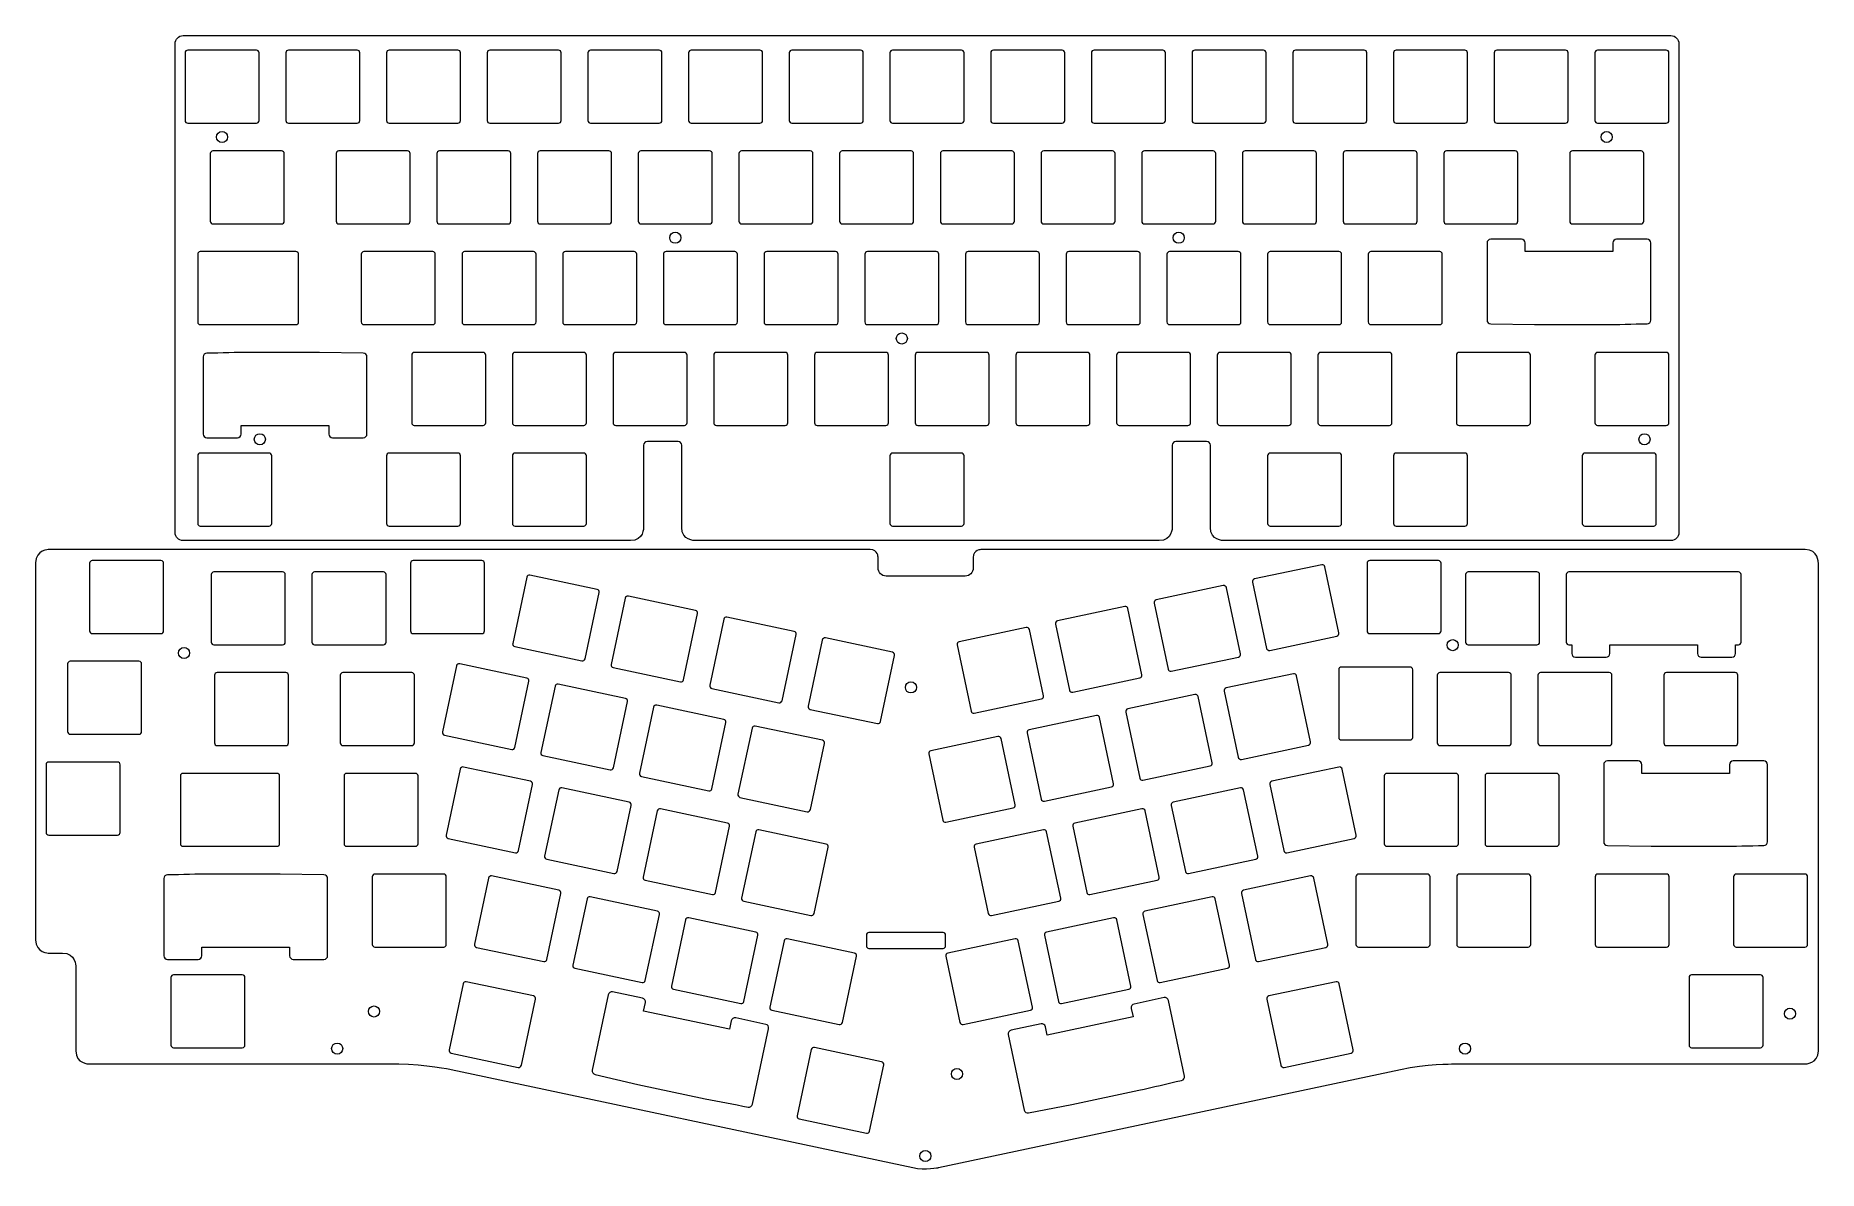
# Model space of a CAD drawing. Header units: centimetres. Extents: x -16.9 to 16.9, y -13.7 to 7.7.
import ezdxf

# ---------------------------------------------------------------- set-up
doc = ezdxf.new("R2010")
doc.units = ezdxf.units.CM
doc.header["$MEASUREMENT"] = 0
doc.layers.add('Layer 1', color=7, linetype='Continuous')
doc.layers.add('Layer 2', color=7, linetype='Continuous')

msp = doc.modelspace()

# ---------------------------------------------------------------- linework, layer by layer
at = {"layer": 'Layer 1', "color": 250, "lineweight": 9}
for points, knots in [([(5.61, -1.8346), (5.61, -1.8346), (14.07422, -1.8346), (14.07422, -1.8346), (14.07422, -1.8346), (14.15715, -1.8346), (14.225, -1.76675), (14.225, -1.68382), (14.225, -1.68382), (14.225, -1.68382), (14.225, 7.56462), (14.225, 7.56462), (14.225, 7.56462), (14.225, 7.64754), (14.15715, 7.7154), (14.07422, 7.7154), (14.07422, 7.7154), (14.07422, 7.7154), (-14.07421, 7.7154), (-14.07421, 7.7154), (-14.07421, 7.7154), (-14.15714, 7.7154), (-14.22499, 7.64754), (-14.22499, 7.56462), (-14.22499, 7.56462), (-14.22499, 7.56462), (-14.22499, -1.68382), (-14.22499, -1.68382), (-14.22499, -1.68382), (-14.22499, -1.76675), (-14.15713, -1.8346), (-14.07421, -1.8346), (-14.07421, -1.8346), (-14.07421, -1.8346), (-5.61, -1.8346), (-5.61, -1.8346), (-5.61, -1.8346), (-5.36, -1.8346), (-5.36, -1.5846), (-5.36, -1.5846), (-5.36, -1.5846), (-5.36, -1.5846), (-5.36, -0.0296), (-5.36, -0.0296), (-5.36, -0.0296), (-5.36, 0.0089), (-5.3285, 0.0404), (-5.28999, 0.0404), (-5.28999, 0.0404), (-5.28999, 0.0404), (-4.71, 0.0404), (-4.71, 0.0404), (-4.71, 0.0404), (-4.67149, 0.0404), (-4.64, 0.0089), (-4.64, -0.0296), (-4.64, -0.0296), (-4.64, -0.0296), (-4.64, -1.5846), (-4.64, -1.5846), (-4.64, -1.5846), (-4.64, -1.8346), (-4.39, -1.8346), (-4.39, -1.8346), (-4.39, -1.8346), (-4.39, -1.8346), (4.39, -1.8346), (4.39, -1.8346), (4.39, -1.8346), (4.64, -1.8346), (4.64, -1.5846), (4.64, -1.5846), (4.64, -1.5846), (4.64, -1.5846), (4.64, -0.0296), (4.64, -0.0296), (4.64, -0.0296), (4.64, 0.0089), (4.6715, 0.0404), (4.71001, 0.0404), (4.71001, 0.0404), (4.71001, 0.0404), (5.29, 0.0404), (5.29, 0.0404), (5.29, 0.0404), (5.32851, 0.0404), (5.36, 0.00889), (5.36, -0.0296), (5.36, -0.0296), (5.36, -0.0296), (5.36, -1.5846), (5.36, -1.5846), (5.36, -1.5846), (5.36, -1.8346), (5.61, -1.8346), (5.61, -1.8346)], [0, 0, 0, 0, 0.04, 0.04, 0.04, 0.04, 0.08, 0.08, 0.08, 0.08, 0.12, 0.12, 0.12, 0.12, 0.16, 0.16, 0.16, 0.16, 0.2, 0.2, 0.2, 0.2, 0.24, 0.24, 0.24, 0.24, 0.28, 0.28, 0.28, 0.28, 0.32, 0.32, 0.32, 0.32, 0.36, 0.36, 0.36, 0.36, 0.4, 0.4, 0.4, 0.4, 0.44, 0.44, 0.44, 0.44, 0.48, 0.48, 0.48, 0.48, 0.52, 0.52, 0.52, 0.52, 0.56, 0.56, 0.56, 0.56, 0.6, 0.6, 0.6, 0.6, 0.64, 0.64, 0.64, 0.64, 0.68, 0.68, 0.68, 0.68, 0.72, 0.72, 0.72, 0.72, 0.76, 0.76, 0.76, 0.76, 0.8, 0.8, 0.8, 0.8, 0.84, 0.84, 0.84, 0.84, 0.88, 0.88, 0.88, 0.88, 0.92, 0.92, 0.92, 0.92, 1, 1, 1, 1]), ([(-13.98499, 7.4404), (-13.98499, 7.4404), (-12.685, 7.4404), (-12.685, 7.4404), (-12.685, 7.4404), (-12.65749, 7.4404), (-12.635, 7.41789), (-12.635, 7.39039), (-12.635, 7.39039), (-12.635, 7.39039), (-12.635, 6.1104), (-12.635, 6.1104), (-12.635, 6.1104), (-12.635, 6.0829), (-12.65749, 6.0604), (-12.685, 6.0604), (-12.685, 6.0604), (-12.685, 6.0604), (-13.98499, 6.0604), (-13.98499, 6.0604), (-13.98499, 6.0604), (-14.0125, 6.0604), (-14.035, 6.0829), (-14.035, 6.1104), (-14.035, 6.1104), (-14.035, 6.1104), (-14.035, 7.39039), (-14.035, 7.39039), (-14.035, 7.39039), (-14.035, 7.41789), (-14.0125, 7.4404), (-13.98499, 7.4404)], [0, 0, 0, 0, 0.11111111, 0.11111111, 0.11111111, 0.11111111, 0.22222222, 0.22222222, 0.22222222, 0.22222222, 0.33333333, 0.33333333, 0.33333333, 0.33333333, 0.44444444, 0.44444444, 0.44444444, 0.44444444, 0.55555556, 0.55555556, 0.55555556, 0.55555556, 0.66666667, 0.66666667, 0.66666667, 0.66666667, 0.77777778, 0.77777778, 0.77777778, 0.77777778, 1, 1, 1, 1]), ([(-12.07999, 7.4404), (-12.07999, 7.4404), (-10.78, 7.4404), (-10.78, 7.4404), (-10.78, 7.4404), (-10.75249, 7.4404), (-10.73, 7.41789), (-10.73, 7.39039), (-10.73, 7.39039), (-10.73, 7.39039), (-10.73, 6.1104), (-10.73, 6.1104), (-10.73, 6.1104), (-10.73, 6.0829), (-10.75249, 6.0604), (-10.78, 6.0604), (-10.78, 6.0604), (-10.78, 6.0604), (-12.07999, 6.0604), (-12.07999, 6.0604), (-12.07999, 6.0604), (-12.1075, 6.0604), (-12.13, 6.0829), (-12.13, 6.1104), (-12.13, 6.1104), (-12.13, 6.1104), (-12.13, 7.39039), (-12.13, 7.39039), (-12.13, 7.39039), (-12.13, 7.41789), (-12.1075, 7.4404), (-12.07999, 7.4404)], [0, 0, 0, 0, 0.11111111, 0.11111111, 0.11111111, 0.11111111, 0.22222222, 0.22222222, 0.22222222, 0.22222222, 0.33333333, 0.33333333, 0.33333333, 0.33333333, 0.44444444, 0.44444444, 0.44444444, 0.44444444, 0.55555556, 0.55555556, 0.55555556, 0.55555556, 0.66666667, 0.66666667, 0.66666667, 0.66666667, 0.77777778, 0.77777778, 0.77777778, 0.77777778, 1, 1, 1, 1]), ([(-10.17499, 7.4404), (-10.17499, 7.4404), (-8.875, 7.4404), (-8.875, 7.4404), (-8.875, 7.4404), (-8.84749, 7.4404), (-8.825, 7.41789), (-8.825, 7.39039), (-8.825, 7.39039), (-8.825, 7.39039), (-8.825, 6.1104), (-8.825, 6.1104), (-8.825, 6.1104), (-8.825, 6.0829), (-8.84749, 6.0604), (-8.875, 6.0604), (-8.875, 6.0604), (-8.875, 6.0604), (-10.17499, 6.0604), (-10.17499, 6.0604), (-10.17499, 6.0604), (-10.2025, 6.0604), (-10.225, 6.0829), (-10.225, 6.1104), (-10.225, 6.1104), (-10.225, 6.1104), (-10.225, 7.39039), (-10.225, 7.39039), (-10.225, 7.39039), (-10.225, 7.41789), (-10.2025, 7.4404), (-10.17499, 7.4404)], [0, 0, 0, 0, 0.11111111, 0.11111111, 0.11111111, 0.11111111, 0.22222222, 0.22222222, 0.22222222, 0.22222222, 0.33333333, 0.33333333, 0.33333333, 0.33333333, 0.44444444, 0.44444444, 0.44444444, 0.44444444, 0.55555556, 0.55555556, 0.55555556, 0.55555556, 0.66666667, 0.66666667, 0.66666667, 0.66666667, 0.77777778, 0.77777778, 0.77777778, 0.77777778, 1, 1, 1, 1]), ([(-8.26999, 7.4404), (-8.26999, 7.4404), (-6.97, 7.4404), (-6.97, 7.4404), (-6.97, 7.4404), (-6.94249, 7.4404), (-6.92, 7.41789), (-6.92, 7.39039), (-6.92, 7.39039), (-6.92, 7.39039), (-6.92, 6.1104), (-6.92, 6.1104), (-6.92, 6.1104), (-6.92, 6.0829), (-6.94249, 6.0604), (-6.97, 6.0604), (-6.97, 6.0604), (-6.97, 6.0604), (-8.26999, 6.0604), (-8.26999, 6.0604), (-8.26999, 6.0604), (-8.2975, 6.0604), (-8.32, 6.0829), (-8.32, 6.1104), (-8.32, 6.1104), (-8.32, 6.1104), (-8.32, 7.39039), (-8.32, 7.39039), (-8.32, 7.39039), (-8.32, 7.41789), (-8.2975, 7.4404), (-8.26999, 7.4404)], [0, 0, 0, 0, 0.11111111, 0.11111111, 0.11111111, 0.11111111, 0.22222222, 0.22222222, 0.22222222, 0.22222222, 0.33333333, 0.33333333, 0.33333333, 0.33333333, 0.44444444, 0.44444444, 0.44444444, 0.44444444, 0.55555556, 0.55555556, 0.55555556, 0.55555556, 0.66666667, 0.66666667, 0.66666667, 0.66666667, 0.77777778, 0.77777778, 0.77777778, 0.77777778, 1, 1, 1, 1]), ([(-6.36499, 7.4404), (-6.36499, 7.4404), (-5.065, 7.4404), (-5.065, 7.4404), (-5.065, 7.4404), (-5.03749, 7.4404), (-5.015, 7.41789), (-5.015, 7.39039), (-5.015, 7.39039), (-5.015, 7.39039), (-5.015, 6.1104), (-5.015, 6.1104), (-5.015, 6.1104), (-5.015, 6.0829), (-5.03749, 6.0604), (-5.065, 6.0604), (-5.065, 6.0604), (-5.065, 6.0604), (-6.36499, 6.0604), (-6.36499, 6.0604), (-6.36499, 6.0604), (-6.3925, 6.0604), (-6.415, 6.0829), (-6.415, 6.1104), (-6.415, 6.1104), (-6.415, 6.1104), (-6.415, 7.39039), (-6.415, 7.39039), (-6.415, 7.39039), (-6.415, 7.41789), (-6.3925, 7.4404), (-6.36499, 7.4404)], [0, 0, 0, 0, 0.11111111, 0.11111111, 0.11111111, 0.11111111, 0.22222222, 0.22222222, 0.22222222, 0.22222222, 0.33333333, 0.33333333, 0.33333333, 0.33333333, 0.44444444, 0.44444444, 0.44444444, 0.44444444, 0.55555556, 0.55555556, 0.55555556, 0.55555556, 0.66666667, 0.66666667, 0.66666667, 0.66666667, 0.77777778, 0.77777778, 0.77777778, 0.77777778, 1, 1, 1, 1]), ([(-4.45999, 7.4404), (-4.45999, 7.4404), (-3.16, 7.4404), (-3.16, 7.4404), (-3.16, 7.4404), (-3.13249, 7.4404), (-3.11, 7.41789), (-3.11, 7.39039), (-3.11, 7.39039), (-3.11, 7.39039), (-3.11, 6.1104), (-3.11, 6.1104), (-3.11, 6.1104), (-3.11, 6.0829), (-3.13249, 6.0604), (-3.16, 6.0604), (-3.16, 6.0604), (-3.16, 6.0604), (-4.45999, 6.0604), (-4.45999, 6.0604), (-4.45999, 6.0604), (-4.4875, 6.0604), (-4.51, 6.0829), (-4.51, 6.1104), (-4.51, 6.1104), (-4.51, 6.1104), (-4.51, 7.39039), (-4.51, 7.39039), (-4.51, 7.39039), (-4.51, 7.41789), (-4.4875, 7.4404), (-4.45999, 7.4404)], [0, 0, 0, 0, 0.11111111, 0.11111111, 0.11111111, 0.11111111, 0.22222222, 0.22222222, 0.22222222, 0.22222222, 0.33333333, 0.33333333, 0.33333333, 0.33333333, 0.44444444, 0.44444444, 0.44444444, 0.44444444, 0.55555556, 0.55555556, 0.55555556, 0.55555556, 0.66666667, 0.66666667, 0.66666667, 0.66666667, 0.77777778, 0.77777778, 0.77777778, 0.77777778, 1, 1, 1, 1]), ([(-2.55499, 7.4404), (-2.55499, 7.4404), (-1.255, 7.4404), (-1.255, 7.4404), (-1.255, 7.4404), (-1.22749, 7.4404), (-1.205, 7.41789), (-1.205, 7.39039), (-1.205, 7.39039), (-1.205, 7.39039), (-1.205, 6.1104), (-1.205, 6.1104), (-1.205, 6.1104), (-1.205, 6.0829), (-1.22749, 6.0604), (-1.255, 6.0604), (-1.255, 6.0604), (-1.255, 6.0604), (-2.55499, 6.0604), (-2.55499, 6.0604), (-2.55499, 6.0604), (-2.5825, 6.0604), (-2.605, 6.0829), (-2.605, 6.1104), (-2.605, 6.1104), (-2.605, 6.1104), (-2.605, 7.39039), (-2.605, 7.39039), (-2.605, 7.39039), (-2.605, 7.41789), (-2.5825, 7.4404), (-2.55499, 7.4404)], [0, 0, 0, 0, 0.11111111, 0.11111111, 0.11111111, 0.11111111, 0.22222222, 0.22222222, 0.22222222, 0.22222222, 0.33333333, 0.33333333, 0.33333333, 0.33333333, 0.44444444, 0.44444444, 0.44444444, 0.44444444, 0.55555556, 0.55555556, 0.55555556, 0.55555556, 0.66666667, 0.66666667, 0.66666667, 0.66666667, 0.77777778, 0.77777778, 0.77777778, 0.77777778, 1, 1, 1, 1]), ([(-0.64999, 7.4404), (-0.64999, 7.4404), (0.65, 7.4404), (0.65, 7.4404), (0.65, 7.4404), (0.67751, 7.4404), (0.7, 7.41789), (0.7, 7.39039), (0.7, 7.39039), (0.7, 7.39039), (0.7, 6.1104), (0.7, 6.1104), (0.7, 6.1104), (0.7, 6.0829), (0.67751, 6.0604), (0.65, 6.0604), (0.65, 6.0604), (0.65, 6.0604), (-0.64999, 6.0604), (-0.64999, 6.0604), (-0.64999, 6.0604), (-0.6775, 6.0604), (-0.7, 6.0829), (-0.7, 6.1104), (-0.7, 6.1104), (-0.7, 6.1104), (-0.7, 7.39039), (-0.7, 7.39039), (-0.7, 7.39039), (-0.7, 7.41789), (-0.6775, 7.4404), (-0.64999, 7.4404)], [0, 0, 0, 0, 0.11111111, 0.11111111, 0.11111111, 0.11111111, 0.22222222, 0.22222222, 0.22222222, 0.22222222, 0.33333333, 0.33333333, 0.33333333, 0.33333333, 0.44444444, 0.44444444, 0.44444444, 0.44444444, 0.55555556, 0.55555556, 0.55555556, 0.55555556, 0.66666667, 0.66666667, 0.66666667, 0.66666667, 0.77777778, 0.77777778, 0.77777778, 0.77777778, 1, 1, 1, 1]), ([(1.25501, 7.4404), (1.25501, 7.4404), (2.555, 7.4404), (2.555, 7.4404), (2.555, 7.4404), (2.58251, 7.4404), (2.605, 7.41789), (2.605, 7.39039), (2.605, 7.39039), (2.605, 7.39039), (2.605, 6.1104), (2.605, 6.1104), (2.605, 6.1104), (2.605, 6.0829), (2.58251, 6.0604), (2.555, 6.0604), (2.555, 6.0604), (2.555, 6.0604), (1.25501, 6.0604), (1.25501, 6.0604), (1.25501, 6.0604), (1.2275, 6.0604), (1.205, 6.0829), (1.205, 6.1104), (1.205, 6.1104), (1.205, 6.1104), (1.205, 7.39039), (1.205, 7.39039), (1.205, 7.39039), (1.205, 7.41789), (1.2275, 7.4404), (1.25501, 7.4404)], [0, 0, 0, 0, 0.11111111, 0.11111111, 0.11111111, 0.11111111, 0.22222222, 0.22222222, 0.22222222, 0.22222222, 0.33333333, 0.33333333, 0.33333333, 0.33333333, 0.44444444, 0.44444444, 0.44444444, 0.44444444, 0.55555556, 0.55555556, 0.55555556, 0.55555556, 0.66666667, 0.66666667, 0.66666667, 0.66666667, 0.77777778, 0.77777778, 0.77777778, 0.77777778, 1, 1, 1, 1]), ([(3.16001, 7.4404), (3.16001, 7.4404), (4.46, 7.4404), (4.46, 7.4404), (4.46, 7.4404), (4.48751, 7.4404), (4.51, 7.41789), (4.51, 7.39039), (4.51, 7.39039), (4.51, 7.39039), (4.51, 6.1104), (4.51, 6.1104), (4.51, 6.1104), (4.51, 6.0829), (4.48751, 6.0604), (4.46, 6.0604), (4.46, 6.0604), (4.46, 6.0604), (3.16001, 6.0604), (3.16001, 6.0604), (3.16001, 6.0604), (3.1325, 6.0604), (3.11, 6.0829), (3.11, 6.1104), (3.11, 6.1104), (3.11, 6.1104), (3.11, 7.39039), (3.11, 7.39039), (3.11, 7.39039), (3.11, 7.41789), (3.1325, 7.4404), (3.16001, 7.4404)], [0, 0, 0, 0, 0.11111111, 0.11111111, 0.11111111, 0.11111111, 0.22222222, 0.22222222, 0.22222222, 0.22222222, 0.33333333, 0.33333333, 0.33333333, 0.33333333, 0.44444444, 0.44444444, 0.44444444, 0.44444444, 0.55555556, 0.55555556, 0.55555556, 0.55555556, 0.66666667, 0.66666667, 0.66666667, 0.66666667, 0.77777778, 0.77777778, 0.77777778, 0.77777778, 1, 1, 1, 1]), ([(5.06501, 7.4404), (5.06501, 7.4404), (6.365, 7.4404), (6.365, 7.4404), (6.365, 7.4404), (6.39251, 7.4404), (6.415, 7.41789), (6.415, 7.39039), (6.415, 7.39039), (6.415, 7.39039), (6.415, 6.1104), (6.415, 6.1104), (6.415, 6.1104), (6.415, 6.0829), (6.39251, 6.0604), (6.365, 6.0604), (6.365, 6.0604), (6.365, 6.0604), (5.06501, 6.0604), (5.06501, 6.0604), (5.06501, 6.0604), (5.0375, 6.0604), (5.015, 6.0829), (5.015, 6.1104), (5.015, 6.1104), (5.015, 6.1104), (5.015, 7.39039), (5.015, 7.39039), (5.015, 7.39039), (5.015, 7.41789), (5.0375, 7.4404), (5.06501, 7.4404)], [0, 0, 0, 0, 0.11111111, 0.11111111, 0.11111111, 0.11111111, 0.22222222, 0.22222222, 0.22222222, 0.22222222, 0.33333333, 0.33333333, 0.33333333, 0.33333333, 0.44444444, 0.44444444, 0.44444444, 0.44444444, 0.55555556, 0.55555556, 0.55555556, 0.55555556, 0.66666667, 0.66666667, 0.66666667, 0.66666667, 0.77777778, 0.77777778, 0.77777778, 0.77777778, 1, 1, 1, 1]), ([(6.97001, 7.4404), (6.97001, 7.4404), (8.27, 7.4404), (8.27, 7.4404), (8.27, 7.4404), (8.29751, 7.4404), (8.32, 7.41789), (8.32, 7.39039), (8.32, 7.39039), (8.32, 7.39039), (8.32, 6.1104), (8.32, 6.1104), (8.32, 6.1104), (8.32, 6.0829), (8.29751, 6.0604), (8.27, 6.0604), (8.27, 6.0604), (8.27, 6.0604), (6.97001, 6.0604), (6.97001, 6.0604), (6.97001, 6.0604), (6.9425, 6.0604), (6.92, 6.0829), (6.92, 6.1104), (6.92, 6.1104), (6.92, 6.1104), (6.92, 7.39039), (6.92, 7.39039), (6.92, 7.39039), (6.92, 7.41789), (6.9425, 7.4404), (6.97001, 7.4404)], [0, 0, 0, 0, 0.11111111, 0.11111111, 0.11111111, 0.11111111, 0.22222222, 0.22222222, 0.22222222, 0.22222222, 0.33333333, 0.33333333, 0.33333333, 0.33333333, 0.44444444, 0.44444444, 0.44444444, 0.44444444, 0.55555556, 0.55555556, 0.55555556, 0.55555556, 0.66666667, 0.66666667, 0.66666667, 0.66666667, 0.77777778, 0.77777778, 0.77777778, 0.77777778, 1, 1, 1, 1]), ([(8.87501, 7.4404), (8.87501, 7.4404), (10.175, 7.4404), (10.175, 7.4404), (10.175, 7.4404), (10.20251, 7.4404), (10.225, 7.41789), (10.225, 7.39039), (10.225, 7.39039), (10.225, 7.39039), (10.225, 6.1104), (10.225, 6.1104), (10.225, 6.1104), (10.225, 6.0829), (10.20251, 6.0604), (10.175, 6.0604), (10.175, 6.0604), (10.175, 6.0604), (8.87501, 6.0604), (8.87501, 6.0604), (8.87501, 6.0604), (8.8475, 6.0604), (8.825, 6.0829), (8.825, 6.1104), (8.825, 6.1104), (8.825, 6.1104), (8.825, 7.39039), (8.825, 7.39039), (8.825, 7.39039), (8.825, 7.41789), (8.8475, 7.4404), (8.87501, 7.4404)], [0, 0, 0, 0, 0.11111111, 0.11111111, 0.11111111, 0.11111111, 0.22222222, 0.22222222, 0.22222222, 0.22222222, 0.33333333, 0.33333333, 0.33333333, 0.33333333, 0.44444444, 0.44444444, 0.44444444, 0.44444444, 0.55555556, 0.55555556, 0.55555556, 0.55555556, 0.66666667, 0.66666667, 0.66666667, 0.66666667, 0.77777778, 0.77777778, 0.77777778, 0.77777778, 1, 1, 1, 1]), ([(10.78001, 7.4404), (10.78001, 7.4404), (12.08, 7.4404), (12.08, 7.4404), (12.08, 7.4404), (12.10751, 7.4404), (12.13, 7.41789), (12.13, 7.39039), (12.13, 7.39039), (12.13, 7.39039), (12.13, 6.1104), (12.13, 6.1104), (12.13, 6.1104), (12.13, 6.0829), (12.10751, 6.0604), (12.08, 6.0604), (12.08, 6.0604), (12.08, 6.0604), (10.78001, 6.0604), (10.78001, 6.0604), (10.78001, 6.0604), (10.7525, 6.0604), (10.73, 6.0829), (10.73, 6.1104), (10.73, 6.1104), (10.73, 6.1104), (10.73, 7.39039), (10.73, 7.39039), (10.73, 7.39039), (10.73, 7.41789), (10.7525, 7.4404), (10.78001, 7.4404)], [0, 0, 0, 0, 0.11111111, 0.11111111, 0.11111111, 0.11111111, 0.22222222, 0.22222222, 0.22222222, 0.22222222, 0.33333333, 0.33333333, 0.33333333, 0.33333333, 0.44444444, 0.44444444, 0.44444444, 0.44444444, 0.55555556, 0.55555556, 0.55555556, 0.55555556, 0.66666667, 0.66666667, 0.66666667, 0.66666667, 0.77777778, 0.77777778, 0.77777778, 0.77777778, 1, 1, 1, 1]), ([(12.68501, 7.4404), (12.68501, 7.4404), (13.985, 7.4404), (13.985, 7.4404), (13.985, 7.4404), (14.01251, 7.4404), (14.035, 7.41789), (14.035, 7.39039), (14.035, 7.39039), (14.035, 7.39039), (14.035, 6.1104), (14.035, 6.1104), (14.035, 6.1104), (14.035, 6.0829), (14.01251, 6.0604), (13.985, 6.0604), (13.985, 6.0604), (13.985, 6.0604), (12.68501, 6.0604), (12.68501, 6.0604), (12.68501, 6.0604), (12.6575, 6.0604), (12.635, 6.0829), (12.635, 6.1104), (12.635, 6.1104), (12.635, 6.1104), (12.635, 7.39039), (12.635, 7.39039), (12.635, 7.39039), (12.635, 7.41789), (12.6575, 7.4404), (12.68501, 7.4404)], [0, 0, 0, 0, 0.11111111, 0.11111111, 0.11111111, 0.11111111, 0.22222222, 0.22222222, 0.22222222, 0.22222222, 0.33333333, 0.33333333, 0.33333333, 0.33333333, 0.44444444, 0.44444444, 0.44444444, 0.44444444, 0.55555556, 0.55555556, 0.55555556, 0.55555556, 0.66666667, 0.66666667, 0.66666667, 0.66666667, 0.77777778, 0.77777778, 0.77777778, 0.77777778, 1, 1, 1, 1]), ([(-13.50874, 5.5354), (-13.50874, 5.5354), (-12.20875, 5.5354), (-12.20875, 5.5354), (-12.20875, 5.5354), (-12.18124, 5.5354), (-12.15875, 5.51289), (-12.15875, 5.48539), (-12.15875, 5.48539), (-12.15875, 5.48539), (-12.15875, 4.2054), (-12.15875, 4.2054), (-12.15875, 4.2054), (-12.15875, 4.1779), (-12.18124, 4.1554), (-12.20875, 4.1554), (-12.20875, 4.1554), (-12.20875, 4.1554), (-13.50874, 4.1554), (-13.50874, 4.1554), (-13.50874, 4.1554), (-13.53625, 4.1554), (-13.55875, 4.1779), (-13.55875, 4.2054), (-13.55875, 4.2054), (-13.55875, 4.2054), (-13.55875, 5.48539), (-13.55875, 5.48539), (-13.55875, 5.48539), (-13.55875, 5.51289), (-13.53625, 5.5354), (-13.50874, 5.5354)], [0, 0, 0, 0, 0.11111111, 0.11111111, 0.11111111, 0.11111111, 0.22222222, 0.22222222, 0.22222222, 0.22222222, 0.33333333, 0.33333333, 0.33333333, 0.33333333, 0.44444444, 0.44444444, 0.44444444, 0.44444444, 0.55555556, 0.55555556, 0.55555556, 0.55555556, 0.66666667, 0.66666667, 0.66666667, 0.66666667, 0.77777778, 0.77777778, 0.77777778, 0.77777778, 1, 1, 1, 1]), ([(-11.12749, 5.5354), (-11.12749, 5.5354), (-9.8275, 5.5354), (-9.8275, 5.5354), (-9.8275, 5.5354), (-9.79999, 5.5354), (-9.7775, 5.51289), (-9.7775, 5.48539), (-9.7775, 5.48539), (-9.7775, 5.48539), (-9.7775, 4.2054), (-9.7775, 4.2054), (-9.7775, 4.2054), (-9.7775, 4.1779), (-9.79999, 4.1554), (-9.8275, 4.1554), (-9.8275, 4.1554), (-9.8275, 4.1554), (-11.12749, 4.1554), (-11.12749, 4.1554), (-11.12749, 4.1554), (-11.155, 4.1554), (-11.1775, 4.1779), (-11.1775, 4.2054), (-11.1775, 4.2054), (-11.1775, 4.2054), (-11.1775, 5.48539), (-11.1775, 5.48539), (-11.1775, 5.48539), (-11.1775, 5.51289), (-11.155, 5.5354), (-11.12749, 5.5354)], [0, 0, 0, 0, 0.11111111, 0.11111111, 0.11111111, 0.11111111, 0.22222222, 0.22222222, 0.22222222, 0.22222222, 0.33333333, 0.33333333, 0.33333333, 0.33333333, 0.44444444, 0.44444444, 0.44444444, 0.44444444, 0.55555556, 0.55555556, 0.55555556, 0.55555556, 0.66666667, 0.66666667, 0.66666667, 0.66666667, 0.77777778, 0.77777778, 0.77777778, 0.77777778, 1, 1, 1, 1]), ([(-9.22249, 5.5354), (-9.22249, 5.5354), (-7.9225, 5.5354), (-7.9225, 5.5354), (-7.9225, 5.5354), (-7.89499, 5.5354), (-7.8725, 5.51289), (-7.8725, 5.48539), (-7.8725, 5.48539), (-7.8725, 5.48539), (-7.8725, 4.2054), (-7.8725, 4.2054), (-7.8725, 4.2054), (-7.8725, 4.1779), (-7.89499, 4.1554), (-7.9225, 4.1554), (-7.9225, 4.1554), (-7.9225, 4.1554), (-9.22249, 4.1554), (-9.22249, 4.1554), (-9.22249, 4.1554), (-9.25, 4.1554), (-9.2725, 4.1779), (-9.2725, 4.2054), (-9.2725, 4.2054), (-9.2725, 4.2054), (-9.2725, 5.48539), (-9.2725, 5.48539), (-9.2725, 5.48539), (-9.2725, 5.51289), (-9.25, 5.5354), (-9.22249, 5.5354)], [0, 0, 0, 0, 0.11111111, 0.11111111, 0.11111111, 0.11111111, 0.22222222, 0.22222222, 0.22222222, 0.22222222, 0.33333333, 0.33333333, 0.33333333, 0.33333333, 0.44444444, 0.44444444, 0.44444444, 0.44444444, 0.55555556, 0.55555556, 0.55555556, 0.55555556, 0.66666667, 0.66666667, 0.66666667, 0.66666667, 0.77777778, 0.77777778, 0.77777778, 0.77777778, 1, 1, 1, 1]), ([(-7.31749, 5.5354), (-7.31749, 5.5354), (-6.0175, 5.5354), (-6.0175, 5.5354), (-6.0175, 5.5354), (-5.98999, 5.5354), (-5.9675, 5.51289), (-5.9675, 5.48539), (-5.9675, 5.48539), (-5.9675, 5.48539), (-5.9675, 4.2054), (-5.9675, 4.2054), (-5.9675, 4.2054), (-5.9675, 4.1779), (-5.98999, 4.1554), (-6.0175, 4.1554), (-6.0175, 4.1554), (-6.0175, 4.1554), (-7.31749, 4.1554), (-7.31749, 4.1554), (-7.31749, 4.1554), (-7.345, 4.1554), (-7.3675, 4.1779), (-7.3675, 4.2054), (-7.3675, 4.2054), (-7.3675, 4.2054), (-7.3675, 5.48539), (-7.3675, 5.48539), (-7.3675, 5.48539), (-7.3675, 5.51289), (-7.345, 5.5354), (-7.31749, 5.5354)], [0, 0, 0, 0, 0.11111111, 0.11111111, 0.11111111, 0.11111111, 0.22222222, 0.22222222, 0.22222222, 0.22222222, 0.33333333, 0.33333333, 0.33333333, 0.33333333, 0.44444444, 0.44444444, 0.44444444, 0.44444444, 0.55555556, 0.55555556, 0.55555556, 0.55555556, 0.66666667, 0.66666667, 0.66666667, 0.66666667, 0.77777778, 0.77777778, 0.77777778, 0.77777778, 1, 1, 1, 1]), ([(-5.41249, 5.5354), (-5.41249, 5.5354), (-4.1125, 5.5354), (-4.1125, 5.5354), (-4.1125, 5.5354), (-4.08499, 5.5354), (-4.0625, 5.51289), (-4.0625, 5.48539), (-4.0625, 5.48539), (-4.0625, 5.48539), (-4.0625, 4.2054), (-4.0625, 4.2054), (-4.0625, 4.2054), (-4.0625, 4.1779), (-4.08499, 4.1554), (-4.1125, 4.1554), (-4.1125, 4.1554), (-4.1125, 4.1554), (-5.41249, 4.1554), (-5.41249, 4.1554), (-5.41249, 4.1554), (-5.44, 4.1554), (-5.4625, 4.1779), (-5.4625, 4.2054), (-5.4625, 4.2054), (-5.4625, 4.2054), (-5.4625, 5.48539), (-5.4625, 5.48539), (-5.4625, 5.48539), (-5.4625, 5.51289), (-5.44, 5.5354), (-5.41249, 5.5354)], [0, 0, 0, 0, 0.11111111, 0.11111111, 0.11111111, 0.11111111, 0.22222222, 0.22222222, 0.22222222, 0.22222222, 0.33333333, 0.33333333, 0.33333333, 0.33333333, 0.44444444, 0.44444444, 0.44444444, 0.44444444, 0.55555556, 0.55555556, 0.55555556, 0.55555556, 0.66666667, 0.66666667, 0.66666667, 0.66666667, 0.77777778, 0.77777778, 0.77777778, 0.77777778, 1, 1, 1, 1]), ([(-3.50749, 5.5354), (-3.50749, 5.5354), (-2.2075, 5.5354), (-2.2075, 5.5354), (-2.2075, 5.5354), (-2.17999, 5.5354), (-2.1575, 5.51289), (-2.1575, 5.48539), (-2.1575, 5.48539), (-2.1575, 5.48539), (-2.1575, 4.2054), (-2.1575, 4.2054), (-2.1575, 4.2054), (-2.1575, 4.1779), (-2.17999, 4.1554), (-2.2075, 4.1554), (-2.2075, 4.1554), (-2.2075, 4.1554), (-3.50749, 4.1554), (-3.50749, 4.1554), (-3.50749, 4.1554), (-3.535, 4.1554), (-3.5575, 4.1779), (-3.5575, 4.2054), (-3.5575, 4.2054), (-3.5575, 4.2054), (-3.5575, 5.48539), (-3.5575, 5.48539), (-3.5575, 5.48539), (-3.5575, 5.51289), (-3.535, 5.5354), (-3.50749, 5.5354)], [0, 0, 0, 0, 0.11111111, 0.11111111, 0.11111111, 0.11111111, 0.22222222, 0.22222222, 0.22222222, 0.22222222, 0.33333333, 0.33333333, 0.33333333, 0.33333333, 0.44444444, 0.44444444, 0.44444444, 0.44444444, 0.55555556, 0.55555556, 0.55555556, 0.55555556, 0.66666667, 0.66666667, 0.66666667, 0.66666667, 0.77777778, 0.77777778, 0.77777778, 0.77777778, 1, 1, 1, 1]), ([(-1.60249, 5.5354), (-1.60249, 5.5354), (-0.3025, 5.5354), (-0.3025, 5.5354), (-0.3025, 5.5354), (-0.27499, 5.5354), (-0.2525, 5.51289), (-0.2525, 5.48539), (-0.2525, 5.48539), (-0.2525, 5.48539), (-0.2525, 4.2054), (-0.2525, 4.2054), (-0.2525, 4.2054), (-0.2525, 4.1779), (-0.27499, 4.1554), (-0.3025, 4.1554), (-0.3025, 4.1554), (-0.3025, 4.1554), (-1.60249, 4.1554), (-1.60249, 4.1554), (-1.60249, 4.1554), (-1.63, 4.1554), (-1.6525, 4.1779), (-1.6525, 4.2054), (-1.6525, 4.2054), (-1.6525, 4.2054), (-1.6525, 5.48539), (-1.6525, 5.48539), (-1.6525, 5.48539), (-1.6525, 5.51289), (-1.63, 5.5354), (-1.60249, 5.5354)], [0, 0, 0, 0, 0.11111111, 0.11111111, 0.11111111, 0.11111111, 0.22222222, 0.22222222, 0.22222222, 0.22222222, 0.33333333, 0.33333333, 0.33333333, 0.33333333, 0.44444444, 0.44444444, 0.44444444, 0.44444444, 0.55555556, 0.55555556, 0.55555556, 0.55555556, 0.66666667, 0.66666667, 0.66666667, 0.66666667, 0.77777778, 0.77777778, 0.77777778, 0.77777778, 1, 1, 1, 1]), ([(0.30251, 5.5354), (0.30251, 5.5354), (1.6025, 5.5354), (1.6025, 5.5354), (1.6025, 5.5354), (1.63001, 5.5354), (1.6525, 5.51289), (1.6525, 5.48539), (1.6525, 5.48539), (1.6525, 5.48539), (1.6525, 4.2054), (1.6525, 4.2054), (1.6525, 4.2054), (1.6525, 4.1779), (1.63001, 4.1554), (1.6025, 4.1554), (1.6025, 4.1554), (1.6025, 4.1554), (0.30251, 4.1554), (0.30251, 4.1554), (0.30251, 4.1554), (0.275, 4.1554), (0.2525, 4.1779), (0.2525, 4.2054), (0.2525, 4.2054), (0.2525, 4.2054), (0.2525, 5.48539), (0.2525, 5.48539), (0.2525, 5.48539), (0.2525, 5.51289), (0.275, 5.5354), (0.30251, 5.5354)], [0, 0, 0, 0, 0.11111111, 0.11111111, 0.11111111, 0.11111111, 0.22222222, 0.22222222, 0.22222222, 0.22222222, 0.33333333, 0.33333333, 0.33333333, 0.33333333, 0.44444444, 0.44444444, 0.44444444, 0.44444444, 0.55555556, 0.55555556, 0.55555556, 0.55555556, 0.66666667, 0.66666667, 0.66666667, 0.66666667, 0.77777778, 0.77777778, 0.77777778, 0.77777778, 1, 1, 1, 1]), ([(2.20751, 5.5354), (2.20751, 5.5354), (3.5075, 5.5354), (3.5075, 5.5354), (3.5075, 5.5354), (3.53501, 5.5354), (3.5575, 5.51289), (3.5575, 5.48539), (3.5575, 5.48539), (3.5575, 5.48539), (3.5575, 4.2054), (3.5575, 4.2054), (3.5575, 4.2054), (3.5575, 4.1779), (3.53501, 4.1554), (3.5075, 4.1554), (3.5075, 4.1554), (3.5075, 4.1554), (2.20751, 4.1554), (2.20751, 4.1554), (2.20751, 4.1554), (2.18, 4.1554), (2.1575, 4.1779), (2.1575, 4.2054), (2.1575, 4.2054), (2.1575, 4.2054), (2.1575, 5.48539), (2.1575, 5.48539), (2.1575, 5.48539), (2.1575, 5.51289), (2.18, 5.5354), (2.20751, 5.5354)], [0, 0, 0, 0, 0.11111111, 0.11111111, 0.11111111, 0.11111111, 0.22222222, 0.22222222, 0.22222222, 0.22222222, 0.33333333, 0.33333333, 0.33333333, 0.33333333, 0.44444444, 0.44444444, 0.44444444, 0.44444444, 0.55555556, 0.55555556, 0.55555556, 0.55555556, 0.66666667, 0.66666667, 0.66666667, 0.66666667, 0.77777778, 0.77777778, 0.77777778, 0.77777778, 1, 1, 1, 1]), ([(4.11251, 5.5354), (4.11251, 5.5354), (5.4125, 5.5354), (5.4125, 5.5354), (5.4125, 5.5354), (5.44001, 5.5354), (5.4625, 5.51289), (5.4625, 5.48539), (5.4625, 5.48539), (5.4625, 5.48539), (5.4625, 4.2054), (5.4625, 4.2054), (5.4625, 4.2054), (5.4625, 4.1779), (5.44001, 4.1554), (5.4125, 4.1554), (5.4125, 4.1554), (5.4125, 4.1554), (4.11251, 4.1554), (4.11251, 4.1554), (4.11251, 4.1554), (4.085, 4.1554), (4.0625, 4.1779), (4.0625, 4.2054), (4.0625, 4.2054), (4.0625, 4.2054), (4.0625, 5.48539), (4.0625, 5.48539), (4.0625, 5.48539), (4.0625, 5.51289), (4.085, 5.5354), (4.11251, 5.5354)], [0, 0, 0, 0, 0.11111111, 0.11111111, 0.11111111, 0.11111111, 0.22222222, 0.22222222, 0.22222222, 0.22222222, 0.33333333, 0.33333333, 0.33333333, 0.33333333, 0.44444444, 0.44444444, 0.44444444, 0.44444444, 0.55555556, 0.55555556, 0.55555556, 0.55555556, 0.66666667, 0.66666667, 0.66666667, 0.66666667, 0.77777778, 0.77777778, 0.77777778, 0.77777778, 1, 1, 1, 1]), ([(6.01751, 5.5354), (6.01751, 5.5354), (7.3175, 5.5354), (7.3175, 5.5354), (7.3175, 5.5354), (7.34501, 5.5354), (7.3675, 5.51289), (7.3675, 5.48539), (7.3675, 5.48539), (7.3675, 5.48539), (7.3675, 4.2054), (7.3675, 4.2054), (7.3675, 4.2054), (7.3675, 4.1779), (7.34501, 4.1554), (7.3175, 4.1554), (7.3175, 4.1554), (7.3175, 4.1554), (6.01751, 4.1554), (6.01751, 4.1554), (6.01751, 4.1554), (5.99, 4.1554), (5.9675, 4.1779), (5.9675, 4.2054), (5.9675, 4.2054), (5.9675, 4.2054), (5.9675, 5.48539), (5.9675, 5.48539), (5.9675, 5.48539), (5.9675, 5.51289), (5.99, 5.5354), (6.01751, 5.5354)], [0, 0, 0, 0, 0.11111111, 0.11111111, 0.11111111, 0.11111111, 0.22222222, 0.22222222, 0.22222222, 0.22222222, 0.33333333, 0.33333333, 0.33333333, 0.33333333, 0.44444444, 0.44444444, 0.44444444, 0.44444444, 0.55555556, 0.55555556, 0.55555556, 0.55555556, 0.66666667, 0.66666667, 0.66666667, 0.66666667, 0.77777778, 0.77777778, 0.77777778, 0.77777778, 1, 1, 1, 1]), ([(7.92251, 5.5354), (7.92251, 5.5354), (9.2225, 5.5354), (9.2225, 5.5354), (9.2225, 5.5354), (9.25001, 5.5354), (9.2725, 5.51289), (9.2725, 5.48539), (9.2725, 5.48539), (9.2725, 5.48539), (9.2725, 4.2054), (9.2725, 4.2054), (9.2725, 4.2054), (9.2725, 4.1779), (9.25001, 4.1554), (9.2225, 4.1554), (9.2225, 4.1554), (9.2225, 4.1554), (7.92251, 4.1554), (7.92251, 4.1554), (7.92251, 4.1554), (7.895, 4.1554), (7.8725, 4.1779), (7.8725, 4.2054), (7.8725, 4.2054), (7.8725, 4.2054), (7.8725, 5.48539), (7.8725, 5.48539), (7.8725, 5.48539), (7.8725, 5.51289), (7.895, 5.5354), (7.92251, 5.5354)], [0, 0, 0, 0, 0.11111111, 0.11111111, 0.11111111, 0.11111111, 0.22222222, 0.22222222, 0.22222222, 0.22222222, 0.33333333, 0.33333333, 0.33333333, 0.33333333, 0.44444444, 0.44444444, 0.44444444, 0.44444444, 0.55555556, 0.55555556, 0.55555556, 0.55555556, 0.66666667, 0.66666667, 0.66666667, 0.66666667, 0.77777778, 0.77777778, 0.77777778, 0.77777778, 1, 1, 1, 1]), ([(9.82751, 5.5354), (9.82751, 5.5354), (11.1275, 5.5354), (11.1275, 5.5354), (11.1275, 5.5354), (11.15501, 5.5354), (11.1775, 5.51289), (11.1775, 5.48539), (11.1775, 5.48539), (11.1775, 5.48539), (11.1775, 4.2054), (11.1775, 4.2054), (11.1775, 4.2054), (11.1775, 4.1779), (11.15501, 4.1554), (11.1275, 4.1554), (11.1275, 4.1554), (11.1275, 4.1554), (9.82751, 4.1554), (9.82751, 4.1554), (9.82751, 4.1554), (9.8, 4.1554), (9.7775, 4.1779), (9.7775, 4.2054), (9.7775, 4.2054), (9.7775, 4.2054), (9.7775, 5.48539), (9.7775, 5.48539), (9.7775, 5.48539), (9.7775, 5.51289), (9.8, 5.5354), (9.82751, 5.5354)], [0, 0, 0, 0, 0.11111111, 0.11111111, 0.11111111, 0.11111111, 0.22222222, 0.22222222, 0.22222222, 0.22222222, 0.33333333, 0.33333333, 0.33333333, 0.33333333, 0.44444444, 0.44444444, 0.44444444, 0.44444444, 0.55555556, 0.55555556, 0.55555556, 0.55555556, 0.66666667, 0.66666667, 0.66666667, 0.66666667, 0.77777778, 0.77777778, 0.77777778, 0.77777778, 1, 1, 1, 1]), ([(12.20876, 5.5354), (12.20876, 5.5354), (13.50875, 5.5354), (13.50875, 5.5354), (13.50875, 5.5354), (13.53626, 5.5354), (13.55875, 5.51289), (13.55875, 5.48539), (13.55875, 5.48539), (13.55875, 5.48539), (13.55875, 4.2054), (13.55875, 4.2054), (13.55875, 4.2054), (13.55875, 4.1779), (13.53626, 4.1554), (13.50875, 4.1554), (13.50875, 4.1554), (13.50875, 4.1554), (12.20876, 4.1554), (12.20876, 4.1554), (12.20876, 4.1554), (12.18125, 4.1554), (12.15875, 4.1779), (12.15875, 4.2054), (12.15875, 4.2054), (12.15875, 4.2054), (12.15875, 5.48539), (12.15875, 5.48539), (12.15875, 5.48539), (12.15875, 5.51289), (12.18125, 5.5354), (12.20876, 5.5354)], [0, 0, 0, 0, 0.11111111, 0.11111111, 0.11111111, 0.11111111, 0.22222222, 0.22222222, 0.22222222, 0.22222222, 0.33333333, 0.33333333, 0.33333333, 0.33333333, 0.44444444, 0.44444444, 0.44444444, 0.44444444, 0.55555556, 0.55555556, 0.55555556, 0.55555556, 0.66666667, 0.66666667, 0.66666667, 0.66666667, 0.77777778, 0.77777778, 0.77777778, 0.77777778, 1, 1, 1, 1]), ([(12.97438, 3.6304), (12.97438, 3.6304), (12.97438, 3.7944), (12.97438, 3.7944), (12.97438, 3.7944), (12.97438, 3.83291), (13.00588, 3.8644), (13.04438, 3.8644), (13.04438, 3.8644), (13.04438, 3.8644), (13.62438, 3.8644), (13.62438, 3.8644), (13.62438, 3.8644), (13.66288, 3.8644), (13.69438, 3.83291), (13.69438, 3.7944), (13.69438, 3.7944), (13.69438, 3.7944), (13.69438, 2.3344), (13.69438, 2.3344), (13.69438, 2.3344), (13.69438, 2.29589), (13.66288, 2.2644), (13.62438, 2.2644), (13.62438, 2.2644), (13.34699, 2.2644), (13.0677, 2.2504), (12.79437, 2.2504), (12.79437, 2.2504), (12.79437, 2.2504), (11.49438, 2.2504), (11.49438, 2.2504), (11.49438, 2.2504), (11.49438, 2.2504), (10.66438, 2.2644), (10.66438, 2.2644), (10.66438, 2.2644), (10.62588, 2.2644), (10.59438, 2.29589), (10.59438, 2.3344), (10.59438, 2.3344), (10.59438, 2.3344), (10.59438, 3.7944), (10.59438, 3.7944), (10.59438, 3.7944), (10.59438, 3.83291), (10.62588, 3.8644), (10.66438, 3.8644), (10.66438, 3.8644), (10.66438, 3.8644), (11.24438, 3.8644), (11.24438, 3.8644), (11.24438, 3.8644), (11.28288, 3.8644), (11.31438, 3.83291), (11.31438, 3.7944), (11.31438, 3.7944), (11.31438, 3.7944), (11.31438, 3.6304), (11.31438, 3.6304), (11.31438, 3.6304), (11.31438, 3.6304), (12.97438, 3.6304), (12.97438, 3.6304)], [0, 0, 0, 0, 0.05882353, 0.05882353, 0.05882353, 0.05882353, 0.11764706, 0.11764706, 0.11764706, 0.11764706, 0.17647059, 0.17647059, 0.17647059, 0.17647059, 0.23529412, 0.23529412, 0.23529412, 0.23529412, 0.29411765, 0.29411765, 0.29411765, 0.29411765, 0.35294118, 0.35294118, 0.35294118, 0.35294118, 0.41176471, 0.41176471, 0.41176471, 0.41176471, 0.47058824, 0.47058824, 0.47058824, 0.47058824, 0.52941176, 0.52941176, 0.52941176, 0.52941176, 0.58823529, 0.58823529, 0.58823529, 0.58823529, 0.64705882, 0.64705882, 0.64705882, 0.64705882, 0.70588235, 0.70588235, 0.70588235, 0.70588235, 0.76470588, 0.76470588, 0.76470588, 0.76470588, 0.82352941, 0.82352941, 0.82352941, 0.82352941, 0.88235294, 0.88235294, 0.88235294, 0.88235294, 1, 1, 1, 1]), ([(-13.74687, 2.2504), (-13.77438, 2.2504), (-13.79688, 2.2729), (-13.79688, 2.3004), (-13.79688, 2.3004), (-13.79688, 2.3004), (-13.79688, 3.58039), (-13.79688, 3.58039), (-13.79688, 3.58039), (-13.79688, 3.60789), (-13.77438, 3.6304), (-13.74687, 3.6304), (-13.74687, 3.6304), (-13.74687, 3.6304), (-11.93888, 3.6304), (-11.93888, 3.6304), (-11.93888, 3.6304), (-11.91137, 3.6304), (-11.88888, 3.60788), (-11.88888, 3.58039), (-11.88888, 3.58039), (-11.88888, 3.58039), (-11.88888, 2.3004), (-11.88888, 2.3004), (-11.88888, 2.3004), (-11.88888, 2.27291), (-11.91138, 2.2504), (-11.93888, 2.2504), (-11.93888, 2.2504), (-11.93888, 2.2504), (-13.74687, 2.2504), (-13.74687, 2.2504)], [0, 0, 0, 0, 0.11111111, 0.11111111, 0.11111111, 0.11111111, 0.22222222, 0.22222222, 0.22222222, 0.22222222, 0.33333333, 0.33333333, 0.33333333, 0.33333333, 0.44444444, 0.44444444, 0.44444444, 0.44444444, 0.55555556, 0.55555556, 0.55555556, 0.55555556, 0.66666667, 0.66666667, 0.66666667, 0.66666667, 0.77777778, 0.77777778, 0.77777778, 0.77777778, 1, 1, 1, 1]), ([(-10.65124, 3.6304), (-10.65124, 3.6304), (-9.35125, 3.6304), (-9.35125, 3.6304), (-9.35125, 3.6304), (-9.32374, 3.6304), (-9.30125, 3.60789), (-9.30125, 3.58039), (-9.30125, 3.58039), (-9.30125, 3.58039), (-9.30125, 2.3004), (-9.30125, 2.3004), (-9.30125, 2.3004), (-9.30125, 2.2729), (-9.32374, 2.2504), (-9.35125, 2.2504), (-9.35125, 2.2504), (-9.35125, 2.2504), (-10.65124, 2.2504), (-10.65124, 2.2504), (-10.65124, 2.2504), (-10.67875, 2.2504), (-10.70125, 2.2729), (-10.70125, 2.3004), (-10.70125, 2.3004), (-10.70125, 2.3004), (-10.70125, 3.58039), (-10.70125, 3.58039), (-10.70125, 3.58039), (-10.70125, 3.60789), (-10.67875, 3.6304), (-10.65124, 3.6304)], [0, 0, 0, 0, 0.11111111, 0.11111111, 0.11111111, 0.11111111, 0.22222222, 0.22222222, 0.22222222, 0.22222222, 0.33333333, 0.33333333, 0.33333333, 0.33333333, 0.44444444, 0.44444444, 0.44444444, 0.44444444, 0.55555556, 0.55555556, 0.55555556, 0.55555556, 0.66666667, 0.66666667, 0.66666667, 0.66666667, 0.77777778, 0.77777778, 0.77777778, 0.77777778, 1, 1, 1, 1]), ([(-8.74624, 3.6304), (-8.74624, 3.6304), (-7.44625, 3.6304), (-7.44625, 3.6304), (-7.44625, 3.6304), (-7.41874, 3.6304), (-7.39625, 3.60789), (-7.39625, 3.58039), (-7.39625, 3.58039), (-7.39625, 3.58039), (-7.39625, 2.3004), (-7.39625, 2.3004), (-7.39625, 2.3004), (-7.39625, 2.2729), (-7.41874, 2.2504), (-7.44625, 2.2504), (-7.44625, 2.2504), (-7.44625, 2.2504), (-8.74624, 2.2504), (-8.74624, 2.2504), (-8.74624, 2.2504), (-8.77375, 2.2504), (-8.79625, 2.2729), (-8.79625, 2.3004), (-8.79625, 2.3004), (-8.79625, 2.3004), (-8.79625, 3.58039), (-8.79625, 3.58039), (-8.79625, 3.58039), (-8.79625, 3.60789), (-8.77375, 3.6304), (-8.74624, 3.6304)], [0, 0, 0, 0, 0.11111111, 0.11111111, 0.11111111, 0.11111111, 0.22222222, 0.22222222, 0.22222222, 0.22222222, 0.33333333, 0.33333333, 0.33333333, 0.33333333, 0.44444444, 0.44444444, 0.44444444, 0.44444444, 0.55555556, 0.55555556, 0.55555556, 0.55555556, 0.66666667, 0.66666667, 0.66666667, 0.66666667, 0.77777778, 0.77777778, 0.77777778, 0.77777778, 1, 1, 1, 1]), ([(-6.84124, 3.6304), (-6.84124, 3.6304), (-5.54125, 3.6304), (-5.54125, 3.6304), (-5.54125, 3.6304), (-5.51374, 3.6304), (-5.49125, 3.60789), (-5.49125, 3.58039), (-5.49125, 3.58039), (-5.49125, 3.58039), (-5.49125, 2.3004), (-5.49125, 2.3004), (-5.49125, 2.3004), (-5.49125, 2.2729), (-5.51374, 2.2504), (-5.54125, 2.2504), (-5.54125, 2.2504), (-5.54125, 2.2504), (-6.84124, 2.2504), (-6.84124, 2.2504), (-6.84124, 2.2504), (-6.86875, 2.2504), (-6.89125, 2.2729), (-6.89125, 2.3004), (-6.89125, 2.3004), (-6.89125, 2.3004), (-6.89125, 3.58039), (-6.89125, 3.58039), (-6.89125, 3.58039), (-6.89125, 3.60789), (-6.86875, 3.6304), (-6.84124, 3.6304)], [0, 0, 0, 0, 0.11111111, 0.11111111, 0.11111111, 0.11111111, 0.22222222, 0.22222222, 0.22222222, 0.22222222, 0.33333333, 0.33333333, 0.33333333, 0.33333333, 0.44444444, 0.44444444, 0.44444444, 0.44444444, 0.55555556, 0.55555556, 0.55555556, 0.55555556, 0.66666667, 0.66666667, 0.66666667, 0.66666667, 0.77777778, 0.77777778, 0.77777778, 0.77777778, 1, 1, 1, 1]), ([(-4.93624, 3.6304), (-4.93624, 3.6304), (-3.63625, 3.6304), (-3.63625, 3.6304), (-3.63625, 3.6304), (-3.60874, 3.6304), (-3.58625, 3.60789), (-3.58625, 3.58039), (-3.58625, 3.58039), (-3.58625, 3.58039), (-3.58625, 2.3004), (-3.58625, 2.3004), (-3.58625, 2.3004), (-3.58625, 2.2729), (-3.60874, 2.2504), (-3.63625, 2.2504), (-3.63625, 2.2504), (-3.63625, 2.2504), (-4.93624, 2.2504), (-4.93624, 2.2504), (-4.93624, 2.2504), (-4.96375, 2.2504), (-4.98625, 2.2729), (-4.98625, 2.3004), (-4.98625, 2.3004), (-4.98625, 2.3004), (-4.98625, 3.58039), (-4.98625, 3.58039), (-4.98625, 3.58039), (-4.98625, 3.60789), (-4.96375, 3.6304), (-4.93624, 3.6304)], [0, 0, 0, 0, 0.11111111, 0.11111111, 0.11111111, 0.11111111, 0.22222222, 0.22222222, 0.22222222, 0.22222222, 0.33333333, 0.33333333, 0.33333333, 0.33333333, 0.44444444, 0.44444444, 0.44444444, 0.44444444, 0.55555556, 0.55555556, 0.55555556, 0.55555556, 0.66666667, 0.66666667, 0.66666667, 0.66666667, 0.77777778, 0.77777778, 0.77777778, 0.77777778, 1, 1, 1, 1]), ([(-3.03124, 3.6304), (-3.03124, 3.6304), (-1.73125, 3.6304), (-1.73125, 3.6304), (-1.73125, 3.6304), (-1.70374, 3.6304), (-1.68125, 3.60789), (-1.68125, 3.58039), (-1.68125, 3.58039), (-1.68125, 3.58039), (-1.68125, 2.3004), (-1.68125, 2.3004), (-1.68125, 2.3004), (-1.68125, 2.2729), (-1.70374, 2.2504), (-1.73125, 2.2504), (-1.73125, 2.2504), (-1.73125, 2.2504), (-3.03124, 2.2504), (-3.03124, 2.2504), (-3.03124, 2.2504), (-3.05875, 2.2504), (-3.08125, 2.2729), (-3.08125, 2.3004), (-3.08125, 2.3004), (-3.08125, 2.3004), (-3.08125, 3.58039), (-3.08125, 3.58039), (-3.08125, 3.58039), (-3.08125, 3.60789), (-3.05875, 3.6304), (-3.03124, 3.6304)], [0, 0, 0, 0, 0.11111111, 0.11111111, 0.11111111, 0.11111111, 0.22222222, 0.22222222, 0.22222222, 0.22222222, 0.33333333, 0.33333333, 0.33333333, 0.33333333, 0.44444444, 0.44444444, 0.44444444, 0.44444444, 0.55555556, 0.55555556, 0.55555556, 0.55555556, 0.66666667, 0.66666667, 0.66666667, 0.66666667, 0.77777778, 0.77777778, 0.77777778, 0.77777778, 1, 1, 1, 1]), ([(-1.12624, 3.6304), (-1.12624, 3.6304), (0.17375, 3.6304), (0.17375, 3.6304), (0.17375, 3.6304), (0.20126, 3.6304), (0.22375, 3.60789), (0.22375, 3.58039), (0.22375, 3.58039), (0.22375, 3.58039), (0.22375, 2.3004), (0.22375, 2.3004), (0.22375, 2.3004), (0.22375, 2.2729), (0.20126, 2.2504), (0.17375, 2.2504), (0.17375, 2.2504), (0.17375, 2.2504), (-1.12624, 2.2504), (-1.12624, 2.2504), (-1.12624, 2.2504), (-1.15375, 2.2504), (-1.17625, 2.2729), (-1.17625, 2.3004), (-1.17625, 2.3004), (-1.17625, 2.3004), (-1.17625, 3.58039), (-1.17625, 3.58039), (-1.17625, 3.58039), (-1.17625, 3.60789), (-1.15375, 3.6304), (-1.12624, 3.6304)], [0, 0, 0, 0, 0.11111111, 0.11111111, 0.11111111, 0.11111111, 0.22222222, 0.22222222, 0.22222222, 0.22222222, 0.33333333, 0.33333333, 0.33333333, 0.33333333, 0.44444444, 0.44444444, 0.44444444, 0.44444444, 0.55555556, 0.55555556, 0.55555556, 0.55555556, 0.66666667, 0.66666667, 0.66666667, 0.66666667, 0.77777778, 0.77777778, 0.77777778, 0.77777778, 1, 1, 1, 1]), ([(0.77876, 3.6304), (0.77876, 3.6304), (2.07875, 3.6304), (2.07875, 3.6304), (2.07875, 3.6304), (2.10626, 3.6304), (2.12875, 3.60789), (2.12875, 3.58039), (2.12875, 3.58039), (2.12875, 3.58039), (2.12875, 2.3004), (2.12875, 2.3004), (2.12875, 2.3004), (2.12875, 2.2729), (2.10626, 2.2504), (2.07875, 2.2504), (2.07875, 2.2504), (2.07875, 2.2504), (0.77876, 2.2504), (0.77876, 2.2504), (0.77876, 2.2504), (0.75125, 2.2504), (0.72875, 2.2729), (0.72875, 2.3004), (0.72875, 2.3004), (0.72875, 2.3004), (0.72875, 3.58039), (0.72875, 3.58039), (0.72875, 3.58039), (0.72875, 3.60789), (0.75125, 3.6304), (0.77876, 3.6304)], [0, 0, 0, 0, 0.11111111, 0.11111111, 0.11111111, 0.11111111, 0.22222222, 0.22222222, 0.22222222, 0.22222222, 0.33333333, 0.33333333, 0.33333333, 0.33333333, 0.44444444, 0.44444444, 0.44444444, 0.44444444, 0.55555556, 0.55555556, 0.55555556, 0.55555556, 0.66666667, 0.66666667, 0.66666667, 0.66666667, 0.77777778, 0.77777778, 0.77777778, 0.77777778, 1, 1, 1, 1]), ([(2.68376, 3.6304), (2.68376, 3.6304), (3.98375, 3.6304), (3.98375, 3.6304), (3.98375, 3.6304), (4.01126, 3.6304), (4.03375, 3.60789), (4.03375, 3.58039), (4.03375, 3.58039), (4.03375, 3.58039), (4.03375, 2.3004), (4.03375, 2.3004), (4.03375, 2.3004), (4.03375, 2.2729), (4.01126, 2.2504), (3.98375, 2.2504), (3.98375, 2.2504), (3.98375, 2.2504), (2.68376, 2.2504), (2.68376, 2.2504), (2.68376, 2.2504), (2.65625, 2.2504), (2.63375, 2.2729), (2.63375, 2.3004), (2.63375, 2.3004), (2.63375, 2.3004), (2.63375, 3.58039), (2.63375, 3.58039), (2.63375, 3.58039), (2.63375, 3.60789), (2.65625, 3.6304), (2.68376, 3.6304)], [0, 0, 0, 0, 0.11111111, 0.11111111, 0.11111111, 0.11111111, 0.22222222, 0.22222222, 0.22222222, 0.22222222, 0.33333333, 0.33333333, 0.33333333, 0.33333333, 0.44444444, 0.44444444, 0.44444444, 0.44444444, 0.55555556, 0.55555556, 0.55555556, 0.55555556, 0.66666667, 0.66666667, 0.66666667, 0.66666667, 0.77777778, 0.77777778, 0.77777778, 0.77777778, 1, 1, 1, 1]), ([(4.58876, 3.6304), (4.58876, 3.6304), (5.88875, 3.6304), (5.88875, 3.6304), (5.88875, 3.6304), (5.91626, 3.6304), (5.93875, 3.60789), (5.93875, 3.58039), (5.93875, 3.58039), (5.93875, 3.58039), (5.93875, 2.3004), (5.93875, 2.3004), (5.93875, 2.3004), (5.93875, 2.2729), (5.91626, 2.2504), (5.88875, 2.2504), (5.88875, 2.2504), (5.88875, 2.2504), (4.58876, 2.2504), (4.58876, 2.2504), (4.58876, 2.2504), (4.56125, 2.2504), (4.53875, 2.2729), (4.53875, 2.3004), (4.53875, 2.3004), (4.53875, 2.3004), (4.53875, 3.58039), (4.53875, 3.58039), (4.53875, 3.58039), (4.53875, 3.60789), (4.56125, 3.6304), (4.58876, 3.6304)], [0, 0, 0, 0, 0.11111111, 0.11111111, 0.11111111, 0.11111111, 0.22222222, 0.22222222, 0.22222222, 0.22222222, 0.33333333, 0.33333333, 0.33333333, 0.33333333, 0.44444444, 0.44444444, 0.44444444, 0.44444444, 0.55555556, 0.55555556, 0.55555556, 0.55555556, 0.66666667, 0.66666667, 0.66666667, 0.66666667, 0.77777778, 0.77777778, 0.77777778, 0.77777778, 1, 1, 1, 1]), ([(6.49376, 3.6304), (6.49376, 3.6304), (7.79375, 3.6304), (7.79375, 3.6304), (7.79375, 3.6304), (7.82126, 3.6304), (7.84375, 3.60789), (7.84375, 3.58039), (7.84375, 3.58039), (7.84375, 3.58039), (7.84375, 2.3004), (7.84375, 2.3004), (7.84375, 2.3004), (7.84375, 2.2729), (7.82126, 2.2504), (7.79375, 2.2504), (7.79375, 2.2504), (7.79375, 2.2504), (6.49376, 2.2504), (6.49376, 2.2504), (6.49376, 2.2504), (6.46625, 2.2504), (6.44375, 2.2729), (6.44375, 2.3004), (6.44375, 2.3004), (6.44375, 2.3004), (6.44375, 3.58039), (6.44375, 3.58039), (6.44375, 3.58039), (6.44375, 3.60789), (6.46625, 3.6304), (6.49376, 3.6304)], [0, 0, 0, 0, 0.11111111, 0.11111111, 0.11111111, 0.11111111, 0.22222222, 0.22222222, 0.22222222, 0.22222222, 0.33333333, 0.33333333, 0.33333333, 0.33333333, 0.44444444, 0.44444444, 0.44444444, 0.44444444, 0.55555556, 0.55555556, 0.55555556, 0.55555556, 0.66666667, 0.66666667, 0.66666667, 0.66666667, 0.77777778, 0.77777778, 0.77777778, 0.77777778, 1, 1, 1, 1]), ([(8.39876, 3.6304), (8.39876, 3.6304), (9.69875, 3.6304), (9.69875, 3.6304), (9.69875, 3.6304), (9.72626, 3.6304), (9.74875, 3.60789), (9.74875, 3.58039), (9.74875, 3.58039), (9.74875, 3.58039), (9.74875, 2.3004), (9.74875, 2.3004), (9.74875, 2.3004), (9.74875, 2.2729), (9.72626, 2.2504), (9.69875, 2.2504), (9.69875, 2.2504), (9.69875, 2.2504), (8.39876, 2.2504), (8.39876, 2.2504), (8.39876, 2.2504), (8.37125, 2.2504), (8.34875, 2.2729), (8.34875, 2.3004), (8.34875, 2.3004), (8.34875, 2.3004), (8.34875, 3.58039), (8.34875, 3.58039), (8.34875, 3.58039), (8.34875, 3.60789), (8.37125, 3.6304), (8.39876, 3.6304)], [0, 0, 0, 0, 0.11111111, 0.11111111, 0.11111111, 0.11111111, 0.22222222, 0.22222222, 0.22222222, 0.22222222, 0.33333333, 0.33333333, 0.33333333, 0.33333333, 0.44444444, 0.44444444, 0.44444444, 0.44444444, 0.55555556, 0.55555556, 0.55555556, 0.55555556, 0.66666667, 0.66666667, 0.66666667, 0.66666667, 0.77777778, 0.77777778, 0.77777778, 0.77777778, 1, 1, 1, 1]), ([(-12.97438, 0.3454), (-12.97438, 0.3454), (-12.97438, 0.1814), (-12.97438, 0.1814), (-12.97438, 0.1814), (-12.97438, 0.14289), (-13.00588, 0.1114), (-13.04438, 0.1114), (-13.04438, 0.1114), (-13.04438, 0.1114), (-13.62438, 0.1114), (-13.62438, 0.1114), (-13.62438, 0.1114), (-13.66288, 0.1114), (-13.69438, 0.14289), (-13.69438, 0.1814), (-13.69438, 0.1814), (-13.69438, 0.1814), (-13.69438, 1.6414), (-13.69438, 1.6414), (-13.69438, 1.6414), (-13.69438, 1.67991), (-13.66288, 1.7114), (-13.62438, 1.7114), (-13.62438, 1.7114), (-13.34699, 1.7114), (-13.0677, 1.7254), (-12.79437, 1.7254), (-12.79437, 1.7254), (-12.79437, 1.7254), (-11.49438, 1.7254), (-11.49438, 1.7254), (-11.49438, 1.7254), (-11.49438, 1.7254), (-10.66438, 1.7114), (-10.66438, 1.7114), (-10.66438, 1.7114), (-10.62588, 1.7114), (-10.59438, 1.67991), (-10.59438, 1.6414), (-10.59438, 1.6414), (-10.59438, 1.6414), (-10.59438, 0.1814), (-10.59438, 0.1814), (-10.59438, 0.1814), (-10.59438, 0.14289), (-10.62588, 0.1114), (-10.66438, 0.1114), (-10.66438, 0.1114), (-10.66438, 0.1114), (-11.24438, 0.1114), (-11.24438, 0.1114), (-11.24438, 0.1114), (-11.28288, 0.1114), (-11.31438, 0.14289), (-11.31438, 0.1814), (-11.31438, 0.1814), (-11.31438, 0.1814), (-11.31438, 0.3454), (-11.31438, 0.3454), (-11.31438, 0.3454), (-11.31438, 0.3454), (-12.97438, 0.3454), (-12.97438, 0.3454)], [0, 0, 0, 0, 0.05882353, 0.05882353, 0.05882353, 0.05882353, 0.11764706, 0.11764706, 0.11764706, 0.11764706, 0.17647059, 0.17647059, 0.17647059, 0.17647059, 0.23529412, 0.23529412, 0.23529412, 0.23529412, 0.29411765, 0.29411765, 0.29411765, 0.29411765, 0.35294118, 0.35294118, 0.35294118, 0.35294118, 0.41176471, 0.41176471, 0.41176471, 0.41176471, 0.47058824, 0.47058824, 0.47058824, 0.47058824, 0.52941176, 0.52941176, 0.52941176, 0.52941176, 0.58823529, 0.58823529, 0.58823529, 0.58823529, 0.64705882, 0.64705882, 0.64705882, 0.64705882, 0.70588235, 0.70588235, 0.70588235, 0.70588235, 0.76470588, 0.76470588, 0.76470588, 0.76470588, 0.82352941, 0.82352941, 0.82352941, 0.82352941, 0.88235294, 0.88235294, 0.88235294, 0.88235294, 1, 1, 1, 1]), ([(-9.69874, 1.7254), (-9.69874, 1.7254), (-8.39875, 1.7254), (-8.39875, 1.7254), (-8.39875, 1.7254), (-8.37124, 1.7254), (-8.34875, 1.70289), (-8.34875, 1.67539), (-8.34875, 1.67539), (-8.34875, 1.67539), (-8.34875, 0.3954), (-8.34875, 0.3954), (-8.34875, 0.3954), (-8.34875, 0.3679), (-8.37124, 0.3454), (-8.39875, 0.3454), (-8.39875, 0.3454), (-8.39875, 0.3454), (-9.69874, 0.3454), (-9.69874, 0.3454), (-9.69874, 0.3454), (-9.72625, 0.3454), (-9.74875, 0.3679), (-9.74875, 0.3954), (-9.74875, 0.3954), (-9.74875, 0.3954), (-9.74875, 1.67539), (-9.74875, 1.67539), (-9.74875, 1.67539), (-9.74875, 1.70289), (-9.72625, 1.7254), (-9.69874, 1.7254)], [0, 0, 0, 0, 0.11111111, 0.11111111, 0.11111111, 0.11111111, 0.22222222, 0.22222222, 0.22222222, 0.22222222, 0.33333333, 0.33333333, 0.33333333, 0.33333333, 0.44444444, 0.44444444, 0.44444444, 0.44444444, 0.55555556, 0.55555556, 0.55555556, 0.55555556, 0.66666667, 0.66666667, 0.66666667, 0.66666667, 0.77777778, 0.77777778, 0.77777778, 0.77777778, 1, 1, 1, 1]), ([(-7.79374, 1.7254), (-7.79374, 1.7254), (-6.49375, 1.7254), (-6.49375, 1.7254), (-6.49375, 1.7254), (-6.46624, 1.7254), (-6.44375, 1.70289), (-6.44375, 1.67539), (-6.44375, 1.67539), (-6.44375, 1.67539), (-6.44375, 0.3954), (-6.44375, 0.3954), (-6.44375, 0.3954), (-6.44375, 0.3679), (-6.46624, 0.3454), (-6.49375, 0.3454), (-6.49375, 0.3454), (-6.49375, 0.3454), (-7.79374, 0.3454), (-7.79374, 0.3454), (-7.79374, 0.3454), (-7.82125, 0.3454), (-7.84375, 0.3679), (-7.84375, 0.3954), (-7.84375, 0.3954), (-7.84375, 0.3954), (-7.84375, 1.67539), (-7.84375, 1.67539), (-7.84375, 1.67539), (-7.84375, 1.70289), (-7.82125, 1.7254), (-7.79374, 1.7254)], [0, 0, 0, 0, 0.11111111, 0.11111111, 0.11111111, 0.11111111, 0.22222222, 0.22222222, 0.22222222, 0.22222222, 0.33333333, 0.33333333, 0.33333333, 0.33333333, 0.44444444, 0.44444444, 0.44444444, 0.44444444, 0.55555556, 0.55555556, 0.55555556, 0.55555556, 0.66666667, 0.66666667, 0.66666667, 0.66666667, 0.77777778, 0.77777778, 0.77777778, 0.77777778, 1, 1, 1, 1]), ([(-5.88874, 1.7254), (-5.88874, 1.7254), (-4.58875, 1.7254), (-4.58875, 1.7254), (-4.58875, 1.7254), (-4.56124, 1.7254), (-4.53875, 1.70289), (-4.53875, 1.67539), (-4.53875, 1.67539), (-4.53875, 1.67539), (-4.53875, 0.3954), (-4.53875, 0.3954), (-4.53875, 0.3954), (-4.53875, 0.3679), (-4.56124, 0.3454), (-4.58875, 0.3454), (-4.58875, 0.3454), (-4.58875, 0.3454), (-5.88874, 0.3454), (-5.88874, 0.3454), (-5.88874, 0.3454), (-5.91625, 0.3454), (-5.93875, 0.3679), (-5.93875, 0.3954), (-5.93875, 0.3954), (-5.93875, 0.3954), (-5.93875, 1.67539), (-5.93875, 1.67539), (-5.93875, 1.67539), (-5.93875, 1.70289), (-5.91625, 1.7254), (-5.88874, 1.7254)], [0, 0, 0, 0, 0.11111111, 0.11111111, 0.11111111, 0.11111111, 0.22222222, 0.22222222, 0.22222222, 0.22222222, 0.33333333, 0.33333333, 0.33333333, 0.33333333, 0.44444444, 0.44444444, 0.44444444, 0.44444444, 0.55555556, 0.55555556, 0.55555556, 0.55555556, 0.66666667, 0.66666667, 0.66666667, 0.66666667, 0.77777778, 0.77777778, 0.77777778, 0.77777778, 1, 1, 1, 1]), ([(-3.98374, 1.7254), (-3.98374, 1.7254), (-2.68375, 1.7254), (-2.68375, 1.7254), (-2.68375, 1.7254), (-2.65624, 1.7254), (-2.63375, 1.70289), (-2.63375, 1.67539), (-2.63375, 1.67539), (-2.63375, 1.67539), (-2.63375, 0.3954), (-2.63375, 0.3954), (-2.63375, 0.3954), (-2.63375, 0.3679), (-2.65624, 0.3454), (-2.68375, 0.3454), (-2.68375, 0.3454), (-2.68375, 0.3454), (-3.98374, 0.3454), (-3.98374, 0.3454), (-3.98374, 0.3454), (-4.01125, 0.3454), (-4.03375, 0.3679), (-4.03375, 0.3954), (-4.03375, 0.3954), (-4.03375, 0.3954), (-4.03375, 1.67539), (-4.03375, 1.67539), (-4.03375, 1.67539), (-4.03375, 1.70289), (-4.01125, 1.7254), (-3.98374, 1.7254)], [0, 0, 0, 0, 0.11111111, 0.11111111, 0.11111111, 0.11111111, 0.22222222, 0.22222222, 0.22222222, 0.22222222, 0.33333333, 0.33333333, 0.33333333, 0.33333333, 0.44444444, 0.44444444, 0.44444444, 0.44444444, 0.55555556, 0.55555556, 0.55555556, 0.55555556, 0.66666667, 0.66666667, 0.66666667, 0.66666667, 0.77777778, 0.77777778, 0.77777778, 0.77777778, 1, 1, 1, 1]), ([(-2.07874, 1.7254), (-2.07874, 1.7254), (-0.77875, 1.7254), (-0.77875, 1.7254), (-0.77875, 1.7254), (-0.75124, 1.7254), (-0.72875, 1.70289), (-0.72875, 1.67539), (-0.72875, 1.67539), (-0.72875, 1.67539), (-0.72875, 0.3954), (-0.72875, 0.3954), (-0.72875, 0.3954), (-0.72875, 0.3679), (-0.75124, 0.3454), (-0.77875, 0.3454), (-0.77875, 0.3454), (-0.77875, 0.3454), (-2.07874, 0.3454), (-2.07874, 0.3454), (-2.07874, 0.3454), (-2.10625, 0.3454), (-2.12875, 0.3679), (-2.12875, 0.3954), (-2.12875, 0.3954), (-2.12875, 0.3954), (-2.12875, 1.67539), (-2.12875, 1.67539), (-2.12875, 1.67539), (-2.12875, 1.70289), (-2.10625, 1.7254), (-2.07874, 1.7254)], [0, 0, 0, 0, 0.11111111, 0.11111111, 0.11111111, 0.11111111, 0.22222222, 0.22222222, 0.22222222, 0.22222222, 0.33333333, 0.33333333, 0.33333333, 0.33333333, 0.44444444, 0.44444444, 0.44444444, 0.44444444, 0.55555556, 0.55555556, 0.55555556, 0.55555556, 0.66666667, 0.66666667, 0.66666667, 0.66666667, 0.77777778, 0.77777778, 0.77777778, 0.77777778, 1, 1, 1, 1]), ([(-0.17374, 1.7254), (-0.17374, 1.7254), (1.12625, 1.7254), (1.12625, 1.7254), (1.12625, 1.7254), (1.15376, 1.7254), (1.17625, 1.70289), (1.17625, 1.67539), (1.17625, 1.67539), (1.17625, 1.67539), (1.17625, 0.3954), (1.17625, 0.3954), (1.17625, 0.3954), (1.17625, 0.3679), (1.15376, 0.3454), (1.12625, 0.3454), (1.12625, 0.3454), (1.12625, 0.3454), (-0.17374, 0.3454), (-0.17374, 0.3454), (-0.17374, 0.3454), (-0.20125, 0.3454), (-0.22375, 0.3679), (-0.22375, 0.3954), (-0.22375, 0.3954), (-0.22375, 0.3954), (-0.22375, 1.67539), (-0.22375, 1.67539), (-0.22375, 1.67539), (-0.22375, 1.70289), (-0.20125, 1.7254), (-0.17374, 1.7254)], [0, 0, 0, 0, 0.11111111, 0.11111111, 0.11111111, 0.11111111, 0.22222222, 0.22222222, 0.22222222, 0.22222222, 0.33333333, 0.33333333, 0.33333333, 0.33333333, 0.44444444, 0.44444444, 0.44444444, 0.44444444, 0.55555556, 0.55555556, 0.55555556, 0.55555556, 0.66666667, 0.66666667, 0.66666667, 0.66666667, 0.77777778, 0.77777778, 0.77777778, 0.77777778, 1, 1, 1, 1]), ([(1.73126, 1.7254), (1.73126, 1.7254), (3.03125, 1.7254), (3.03125, 1.7254), (3.03125, 1.7254), (3.05876, 1.7254), (3.08125, 1.70289), (3.08125, 1.67539), (3.08125, 1.67539), (3.08125, 1.67539), (3.08125, 0.3954), (3.08125, 0.3954), (3.08125, 0.3954), (3.08125, 0.3679), (3.05876, 0.3454), (3.03125, 0.3454), (3.03125, 0.3454), (3.03125, 0.3454), (1.73126, 0.3454), (1.73126, 0.3454), (1.73126, 0.3454), (1.70375, 0.3454), (1.68125, 0.3679), (1.68125, 0.3954), (1.68125, 0.3954), (1.68125, 0.3954), (1.68125, 1.67539), (1.68125, 1.67539), (1.68125, 1.67539), (1.68125, 1.70289), (1.70375, 1.7254), (1.73126, 1.7254)], [0, 0, 0, 0, 0.11111111, 0.11111111, 0.11111111, 0.11111111, 0.22222222, 0.22222222, 0.22222222, 0.22222222, 0.33333333, 0.33333333, 0.33333333, 0.33333333, 0.44444444, 0.44444444, 0.44444444, 0.44444444, 0.55555556, 0.55555556, 0.55555556, 0.55555556, 0.66666667, 0.66666667, 0.66666667, 0.66666667, 0.77777778, 0.77777778, 0.77777778, 0.77777778, 1, 1, 1, 1]), ([(3.63626, 1.7254), (3.63626, 1.7254), (4.93625, 1.7254), (4.93625, 1.7254), (4.93625, 1.7254), (4.96376, 1.7254), (4.98625, 1.70289), (4.98625, 1.67539), (4.98625, 1.67539), (4.98625, 1.67539), (4.98625, 0.3954), (4.98625, 0.3954), (4.98625, 0.3954), (4.98625, 0.3679), (4.96376, 0.3454), (4.93625, 0.3454), (4.93625, 0.3454), (4.93625, 0.3454), (3.63626, 0.3454), (3.63626, 0.3454), (3.63626, 0.3454), (3.60875, 0.3454), (3.58625, 0.3679), (3.58625, 0.3954), (3.58625, 0.3954), (3.58625, 0.3954), (3.58625, 1.67539), (3.58625, 1.67539), (3.58625, 1.67539), (3.58625, 1.70289), (3.60875, 1.7254), (3.63626, 1.7254)], [0, 0, 0, 0, 0.11111111, 0.11111111, 0.11111111, 0.11111111, 0.22222222, 0.22222222, 0.22222222, 0.22222222, 0.33333333, 0.33333333, 0.33333333, 0.33333333, 0.44444444, 0.44444444, 0.44444444, 0.44444444, 0.55555556, 0.55555556, 0.55555556, 0.55555556, 0.66666667, 0.66666667, 0.66666667, 0.66666667, 0.77777778, 0.77777778, 0.77777778, 0.77777778, 1, 1, 1, 1]), ([(5.54126, 1.7254), (5.54126, 1.7254), (6.84125, 1.7254), (6.84125, 1.7254), (6.84125, 1.7254), (6.86876, 1.7254), (6.89125, 1.70289), (6.89125, 1.67539), (6.89125, 1.67539), (6.89125, 1.67539), (6.89125, 0.3954), (6.89125, 0.3954), (6.89125, 0.3954), (6.89125, 0.3679), (6.86876, 0.3454), (6.84125, 0.3454), (6.84125, 0.3454), (6.84125, 0.3454), (5.54126, 0.3454), (5.54126, 0.3454), (5.54126, 0.3454), (5.51375, 0.3454), (5.49125, 0.3679), (5.49125, 0.3954), (5.49125, 0.3954), (5.49125, 0.3954), (5.49125, 1.67539), (5.49125, 1.67539), (5.49125, 1.67539), (5.49125, 1.70289), (5.51375, 1.7254), (5.54126, 1.7254)], [0, 0, 0, 0, 0.11111111, 0.11111111, 0.11111111, 0.11111111, 0.22222222, 0.22222222, 0.22222222, 0.22222222, 0.33333333, 0.33333333, 0.33333333, 0.33333333, 0.44444444, 0.44444444, 0.44444444, 0.44444444, 0.55555556, 0.55555556, 0.55555556, 0.55555556, 0.66666667, 0.66666667, 0.66666667, 0.66666667, 0.77777778, 0.77777778, 0.77777778, 0.77777778, 1, 1, 1, 1]), ([(7.44626, 1.7254), (7.44626, 1.7254), (8.74625, 1.7254), (8.74625, 1.7254), (8.74625, 1.7254), (8.77376, 1.7254), (8.79625, 1.70289), (8.79625, 1.67539), (8.79625, 1.67539), (8.79625, 1.67539), (8.79625, 0.3954), (8.79625, 0.3954), (8.79625, 0.3954), (8.79625, 0.3679), (8.77376, 0.3454), (8.74625, 0.3454), (8.74625, 0.3454), (8.74625, 0.3454), (7.44626, 0.3454), (7.44626, 0.3454), (7.44626, 0.3454), (7.41875, 0.3454), (7.39625, 0.3679), (7.39625, 0.3954), (7.39625, 0.3954), (7.39625, 0.3954), (7.39625, 1.67539), (7.39625, 1.67539), (7.39625, 1.67539), (7.39625, 1.70289), (7.41875, 1.7254), (7.44626, 1.7254)], [0, 0, 0, 0, 0.11111111, 0.11111111, 0.11111111, 0.11111111, 0.22222222, 0.22222222, 0.22222222, 0.22222222, 0.33333333, 0.33333333, 0.33333333, 0.33333333, 0.44444444, 0.44444444, 0.44444444, 0.44444444, 0.55555556, 0.55555556, 0.55555556, 0.55555556, 0.66666667, 0.66666667, 0.66666667, 0.66666667, 0.77777778, 0.77777778, 0.77777778, 0.77777778, 1, 1, 1, 1]), ([(10.06564, 1.7254), (10.06564, 1.7254), (11.36563, 1.7254), (11.36563, 1.7254), (11.36563, 1.7254), (11.39314, 1.7254), (11.41563, 1.70289), (11.41563, 1.67539), (11.41563, 1.67539), (11.41563, 1.67539), (11.41563, 0.3954), (11.41563, 0.3954), (11.41563, 0.3954), (11.41563, 0.3679), (11.39314, 0.3454), (11.36563, 0.3454), (11.36563, 0.3454), (11.36563, 0.3454), (10.06564, 0.3454), (10.06564, 0.3454), (10.06564, 0.3454), (10.03813, 0.3454), (10.01563, 0.3679), (10.01563, 0.3954), (10.01563, 0.3954), (10.01563, 0.3954), (10.01563, 1.67539), (10.01563, 1.67539), (10.01563, 1.67539), (10.01563, 1.70289), (10.03813, 1.7254), (10.06564, 1.7254)], [0, 0, 0, 0, 0.11111111, 0.11111111, 0.11111111, 0.11111111, 0.22222222, 0.22222222, 0.22222222, 0.22222222, 0.33333333, 0.33333333, 0.33333333, 0.33333333, 0.44444444, 0.44444444, 0.44444444, 0.44444444, 0.55555556, 0.55555556, 0.55555556, 0.55555556, 0.66666667, 0.66666667, 0.66666667, 0.66666667, 0.77777778, 0.77777778, 0.77777778, 0.77777778, 1, 1, 1, 1]), ([(12.68501, 1.7254), (12.68501, 1.7254), (13.985, 1.7254), (13.985, 1.7254), (13.985, 1.7254), (14.01251, 1.7254), (14.035, 1.70289), (14.035, 1.67539), (14.035, 1.67539), (14.035, 1.67539), (14.035, 0.3954), (14.035, 0.3954), (14.035, 0.3954), (14.035, 0.3679), (14.01251, 0.3454), (13.985, 0.3454), (13.985, 0.3454), (13.985, 0.3454), (12.68501, 0.3454), (12.68501, 0.3454), (12.68501, 0.3454), (12.6575, 0.3454), (12.635, 0.3679), (12.635, 0.3954), (12.635, 0.3954), (12.635, 0.3954), (12.635, 1.67539), (12.635, 1.67539), (12.635, 1.67539), (12.635, 1.70289), (12.6575, 1.7254), (12.68501, 1.7254)], [0, 0, 0, 0, 0.11111111, 0.11111111, 0.11111111, 0.11111111, 0.22222222, 0.22222222, 0.22222222, 0.22222222, 0.33333333, 0.33333333, 0.33333333, 0.33333333, 0.44444444, 0.44444444, 0.44444444, 0.44444444, 0.55555556, 0.55555556, 0.55555556, 0.55555556, 0.66666667, 0.66666667, 0.66666667, 0.66666667, 0.77777778, 0.77777778, 0.77777778, 0.77777778, 1, 1, 1, 1]), ([(-13.74687, -0.1796), (-13.74687, -0.1796), (-12.44688, -0.1796), (-12.44688, -0.1796), (-12.44688, -0.1796), (-12.41937, -0.1796), (-12.39688, -0.20211), (-12.39688, -0.22961), (-12.39688, -0.22961), (-12.39688, -0.22961), (-12.39688, -1.5096), (-12.39688, -1.5096), (-12.39688, -1.5096), (-12.39688, -1.5371), (-12.41937, -1.5596), (-12.44688, -1.5596), (-12.44688, -1.5596), (-12.44688, -1.5596), (-13.74687, -1.5596), (-13.74687, -1.5596), (-13.74687, -1.5596), (-13.77438, -1.5596), (-13.79688, -1.5371), (-13.79688, -1.5096), (-13.79688, -1.5096), (-13.79688, -1.5096), (-13.79688, -0.22961), (-13.79688, -0.22961), (-13.79688, -0.22961), (-13.79688, -0.20211), (-13.77438, -0.1796), (-13.74687, -0.1796)], [0, 0, 0, 0, 0.11111111, 0.11111111, 0.11111111, 0.11111111, 0.22222222, 0.22222222, 0.22222222, 0.22222222, 0.33333333, 0.33333333, 0.33333333, 0.33333333, 0.44444444, 0.44444444, 0.44444444, 0.44444444, 0.55555556, 0.55555556, 0.55555556, 0.55555556, 0.66666667, 0.66666667, 0.66666667, 0.66666667, 0.77777778, 0.77777778, 0.77777778, 0.77777778, 1, 1, 1, 1]), ([(-10.17499, -0.1796), (-10.17499, -0.1796), (-8.875, -0.1796), (-8.875, -0.1796), (-8.875, -0.1796), (-8.84749, -0.1796), (-8.825, -0.20211), (-8.825, -0.22961), (-8.825, -0.22961), (-8.825, -0.22961), (-8.825, -1.5096), (-8.825, -1.5096), (-8.825, -1.5096), (-8.825, -1.5371), (-8.84749, -1.5596), (-8.875, -1.5596), (-8.875, -1.5596), (-8.875, -1.5596), (-10.17499, -1.5596), (-10.17499, -1.5596), (-10.17499, -1.5596), (-10.2025, -1.5596), (-10.225, -1.5371), (-10.225, -1.5096), (-10.225, -1.5096), (-10.225, -1.5096), (-10.225, -0.22961), (-10.225, -0.22961), (-10.225, -0.22961), (-10.225, -0.20211), (-10.2025, -0.1796), (-10.17499, -0.1796)], [0, 0, 0, 0, 0.11111111, 0.11111111, 0.11111111, 0.11111111, 0.22222222, 0.22222222, 0.22222222, 0.22222222, 0.33333333, 0.33333333, 0.33333333, 0.33333333, 0.44444444, 0.44444444, 0.44444444, 0.44444444, 0.55555556, 0.55555556, 0.55555556, 0.55555556, 0.66666667, 0.66666667, 0.66666667, 0.66666667, 0.77777778, 0.77777778, 0.77777778, 0.77777778, 1, 1, 1, 1]), ([(-7.79374, -0.1796), (-7.79374, -0.1796), (-6.49375, -0.1796), (-6.49375, -0.1796), (-6.49375, -0.1796), (-6.46624, -0.1796), (-6.44375, -0.20211), (-6.44375, -0.22961), (-6.44375, -0.22961), (-6.44375, -0.22961), (-6.44375, -1.5096), (-6.44375, -1.5096), (-6.44375, -1.5096), (-6.44375, -1.5371), (-6.46624, -1.5596), (-6.49375, -1.5596), (-6.49375, -1.5596), (-6.49375, -1.5596), (-7.79374, -1.5596), (-7.79374, -1.5596), (-7.79374, -1.5596), (-7.82125, -1.5596), (-7.84375, -1.5371), (-7.84375, -1.5096), (-7.84375, -1.5096), (-7.84375, -1.5096), (-7.84375, -0.22961), (-7.84375, -0.22961), (-7.84375, -0.22961), (-7.84375, -0.20211), (-7.82125, -0.1796), (-7.79374, -0.1796)], [0, 0, 0, 0, 0.11111111, 0.11111111, 0.11111111, 0.11111111, 0.22222222, 0.22222222, 0.22222222, 0.22222222, 0.33333333, 0.33333333, 0.33333333, 0.33333333, 0.44444444, 0.44444444, 0.44444444, 0.44444444, 0.55555556, 0.55555556, 0.55555556, 0.55555556, 0.66666667, 0.66666667, 0.66666667, 0.66666667, 0.77777778, 0.77777778, 0.77777778, 0.77777778, 1, 1, 1, 1]), ([(-0.64999, -0.1796), (-0.64999, -0.1796), (0.65, -0.1796), (0.65, -0.1796), (0.65, -0.1796), (0.67751, -0.1796), (0.7, -0.20211), (0.7, -0.22961), (0.7, -0.22961), (0.7, -0.22961), (0.7, -1.5096), (0.7, -1.5096), (0.7, -1.5096), (0.7, -1.5371), (0.67751, -1.5596), (0.65, -1.5596), (0.65, -1.5596), (0.65, -1.5596), (-0.64999, -1.5596), (-0.64999, -1.5596), (-0.64999, -1.5596), (-0.6775, -1.5596), (-0.7, -1.5371), (-0.7, -1.5096), (-0.7, -1.5096), (-0.7, -1.5096), (-0.7, -0.22961), (-0.7, -0.22961), (-0.7, -0.22961), (-0.7, -0.20211), (-0.6775, -0.1796), (-0.64999, -0.1796)], [0, 0, 0, 0, 0.11111111, 0.11111111, 0.11111111, 0.11111111, 0.22222222, 0.22222222, 0.22222222, 0.22222222, 0.33333333, 0.33333333, 0.33333333, 0.33333333, 0.44444444, 0.44444444, 0.44444444, 0.44444444, 0.55555556, 0.55555556, 0.55555556, 0.55555556, 0.66666667, 0.66666667, 0.66666667, 0.66666667, 0.77777778, 0.77777778, 0.77777778, 0.77777778, 1, 1, 1, 1]), ([(6.49376, -0.1796), (6.49376, -0.1796), (7.79375, -0.1796), (7.79375, -0.1796), (7.79375, -0.1796), (7.82126, -0.1796), (7.84375, -0.20211), (7.84375, -0.22961), (7.84375, -0.22961), (7.84375, -0.22961), (7.84375, -1.5096), (7.84375, -1.5096), (7.84375, -1.5096), (7.84375, -1.5371), (7.82126, -1.5596), (7.79375, -1.5596), (7.79375, -1.5596), (7.79375, -1.5596), (6.49376, -1.5596), (6.49376, -1.5596), (6.49376, -1.5596), (6.46625, -1.5596), (6.44375, -1.5371), (6.44375, -1.5096), (6.44375, -1.5096), (6.44375, -1.5096), (6.44375, -0.22961), (6.44375, -0.22961), (6.44375, -0.22961), (6.44375, -0.20211), (6.46625, -0.1796), (6.49376, -0.1796)], [0, 0, 0, 0, 0.11111111, 0.11111111, 0.11111111, 0.11111111, 0.22222222, 0.22222222, 0.22222222, 0.22222222, 0.33333333, 0.33333333, 0.33333333, 0.33333333, 0.44444444, 0.44444444, 0.44444444, 0.44444444, 0.55555556, 0.55555556, 0.55555556, 0.55555556, 0.66666667, 0.66666667, 0.66666667, 0.66666667, 0.77777778, 0.77777778, 0.77777778, 0.77777778, 1, 1, 1, 1]), ([(8.87501, -0.1796), (8.87501, -0.1796), (10.175, -0.1796), (10.175, -0.1796), (10.175, -0.1796), (10.20251, -0.1796), (10.225, -0.20211), (10.225, -0.22961), (10.225, -0.22961), (10.225, -0.22961), (10.225, -1.5096), (10.225, -1.5096), (10.225, -1.5096), (10.225, -1.5371), (10.20251, -1.5596), (10.175, -1.5596), (10.175, -1.5596), (10.175, -1.5596), (8.87501, -1.5596), (8.87501, -1.5596), (8.87501, -1.5596), (8.8475, -1.5596), (8.825, -1.5371), (8.825, -1.5096), (8.825, -1.5096), (8.825, -1.5096), (8.825, -0.22961), (8.825, -0.22961), (8.825, -0.22961), (8.825, -0.20211), (8.8475, -0.1796), (8.87501, -0.1796)], [0, 0, 0, 0, 0.11111111, 0.11111111, 0.11111111, 0.11111111, 0.22222222, 0.22222222, 0.22222222, 0.22222222, 0.33333333, 0.33333333, 0.33333333, 0.33333333, 0.44444444, 0.44444444, 0.44444444, 0.44444444, 0.55555556, 0.55555556, 0.55555556, 0.55555556, 0.66666667, 0.66666667, 0.66666667, 0.66666667, 0.77777778, 0.77777778, 0.77777778, 0.77777778, 1, 1, 1, 1]), ([(12.44689, -0.1796), (12.44689, -0.1796), (13.74688, -0.1796), (13.74688, -0.1796), (13.74688, -0.1796), (13.77439, -0.1796), (13.79688, -0.20211), (13.79688, -0.22961), (13.79688, -0.22961), (13.79688, -0.22961), (13.79688, -1.5096), (13.79688, -1.5096), (13.79688, -1.5096), (13.79688, -1.5371), (13.77439, -1.5596), (13.74688, -1.5596), (13.74688, -1.5596), (13.74688, -1.5596), (12.44689, -1.5596), (12.44689, -1.5596), (12.44689, -1.5596), (12.41938, -1.5596), (12.39688, -1.5371), (12.39688, -1.5096), (12.39688, -1.5096), (12.39688, -1.5096), (12.39688, -0.22961), (12.39688, -0.22961), (12.39688, -0.22961), (12.39688, -0.20211), (12.41938, -0.1796), (12.44689, -0.1796)], [0, 0, 0, 0, 0.11111111, 0.11111111, 0.11111111, 0.11111111, 0.22222222, 0.22222222, 0.22222222, 0.22222222, 0.33333333, 0.33333333, 0.33333333, 0.33333333, 0.44444444, 0.44444444, 0.44444444, 0.44444444, 0.55555556, 0.55555556, 0.55555556, 0.55555556, 0.66666667, 0.66666667, 0.66666667, 0.66666667, 0.77777778, 0.77777778, 0.77777778, 0.77777778, 1, 1, 1, 1])]:
    msp.add_open_spline(points, degree=3, knots=knots, dxfattribs=at)
at = {"layer": 'Layer 1', "lineweight": 9}
for points, knots in [([(-13.23, 5.7979), (-13.23, 5.85589), (-13.27701, 5.9029), (-13.335, 5.9029), (-13.335, 5.9029), (-13.39299, 5.9029), (-13.44, 5.85589), (-13.44, 5.7979), (-13.44, 5.7979), (-13.44, 5.73991), (-13.39299, 5.6929), (-13.335, 5.6929), (-13.335, 5.6929), (-13.27701, 5.6929), (-13.23, 5.73991), (-13.23, 5.7979)], [0, 0, 0, 0, 0.2, 0.2, 0.2, 0.2, 0.4, 0.4, 0.4, 0.4, 0.6, 0.6, 0.6, 0.6, 1, 1, 1, 1]), ([(12.96375, 5.7979), (12.96375, 5.85589), (12.91674, 5.9029), (12.85875, 5.9029), (12.85875, 5.9029), (12.80076, 5.9029), (12.75375, 5.85589), (12.75375, 5.7979), (12.75375, 5.7979), (12.75375, 5.73991), (12.80076, 5.6929), (12.85875, 5.6929), (12.85875, 5.6929), (12.91674, 5.6929), (12.96375, 5.73991), (12.96375, 5.7979)], [0, 0, 0, 0, 0.2, 0.2, 0.2, 0.2, 0.4, 0.4, 0.4, 0.4, 0.6, 0.6, 0.6, 0.6, 1, 1, 1, 1]), ([(-4.6575, 3.8929), (-4.6575, 3.95089), (-4.70451, 3.9979), (-4.7625, 3.9979), (-4.7625, 3.9979), (-4.82049, 3.9979), (-4.8675, 3.95089), (-4.8675, 3.8929), (-4.8675, 3.8929), (-4.8675, 3.83491), (-4.82049, 3.7879), (-4.7625, 3.7879), (-4.7625, 3.7879), (-4.70451, 3.7879), (-4.6575, 3.83491), (-4.6575, 3.8929)], [0, 0, 0, 0, 0.2, 0.2, 0.2, 0.2, 0.4, 0.4, 0.4, 0.4, 0.6, 0.6, 0.6, 0.6, 1, 1, 1, 1]), ([(4.8675, 3.8929), (4.8675, 3.95089), (4.82049, 3.9979), (4.7625, 3.9979), (4.7625, 3.9979), (4.70451, 3.9979), (4.6575, 3.95089), (4.6575, 3.8929), (4.6575, 3.8929), (4.6575, 3.83491), (4.70451, 3.7879), (4.7625, 3.7879), (4.7625, 3.7879), (4.82049, 3.7879), (4.8675, 3.83491), (4.8675, 3.8929)], [0, 0, 0, 0, 0.2, 0.2, 0.2, 0.2, 0.4, 0.4, 0.4, 0.4, 0.6, 0.6, 0.6, 0.6, 1, 1, 1, 1]), ([(-0.37125, 1.9879), (-0.37125, 2.04589), (-0.41826, 2.0929), (-0.47625, 2.0929), (-0.47625, 2.0929), (-0.53424, 2.0929), (-0.58125, 2.04589), (-0.58125, 1.9879), (-0.58125, 1.9879), (-0.58125, 1.92991), (-0.53424, 1.8829), (-0.47625, 1.8829), (-0.47625, 1.8829), (-0.41826, 1.8829), (-0.37125, 1.92991), (-0.37125, 1.9879)], [0, 0, 0, 0, 0.2, 0.2, 0.2, 0.2, 0.4, 0.4, 0.4, 0.4, 0.6, 0.6, 0.6, 0.6, 1, 1, 1, 1]), ([(-12.51563, 0.0829), (-12.51563, 0.14089), (-12.56264, 0.1879), (-12.62062, 0.1879), (-12.62062, 0.1879), (-12.67861, 0.1879), (-12.72562, 0.14089), (-12.72562, 0.0829), (-12.72562, 0.0829), (-12.72563, 0.02491), (-12.67862, -0.0221), (-12.62063, -0.0221), (-12.62063, -0.0221), (-12.56264, -0.0221), (-12.51563, 0.02491), (-12.51563, 0.0829)], [0, 0, 0, 0, 0.2, 0.2, 0.2, 0.2, 0.4, 0.4, 0.4, 0.4, 0.6, 0.6, 0.6, 0.6, 1, 1, 1, 1]), ([(13.67813, 0.0829), (13.67813, 0.14089), (13.63111, 0.1879), (13.57313, 0.1879), (13.57313, 0.1879), (13.51514, 0.1879), (13.46813, 0.14089), (13.46813, 0.0829), (13.46813, 0.0829), (13.46812, 0.02491), (13.51513, -0.0221), (13.57312, -0.0221), (13.57312, -0.0221), (13.63111, -0.0221), (13.67812, 0.02491), (13.67812, 0.0829), (13.67812, 0.0829), (13.67813, 0.0829), (13.67813, 0.0829)], [0, 0, 0, 0, 0.2, 0.2, 0.2, 0.2, 0.4, 0.4, 0.4, 0.4, 0.6, 0.6, 0.6, 0.6, 1, 1, 1, 1.00001, 1.00001, 1.00001, 1.00001])]:
    msp.add_open_spline(points, degree=3, knots=knots, dxfattribs=at)
at = {"layer": 'Layer 2', "color": 250, "lineweight": 9}
for centre in [(9.94569, -3.81129), (-14.05431, -3.96129), (-0.30431, -4.61129), (-10.46119, -10.73957), (16.32569, -10.78128), (-11.15781, -11.44129), (10.17819, -11.44129), (0.56569, -11.92128), (-0.02981, -13.47328)]:
    msp.add_ellipse(centre, major_axis=(0, 0.105), ratio=1, dxfattribs=at)
for points, knots in [([(1.025, -2.0038), (1.025, -2.0038), (16.6121, -2.0038), (16.6121, -2.0038), (16.6121, -2.0038), (16.8621, -2.0038), (16.8621, -2.2538), (16.8621, -2.2538), (16.8621, -2.2538), (16.8621, -5.32996), (16.8621, -8.40612), (16.8621, -11.48228), (16.8621, -11.48228), (16.8621, -11.73228), (16.6121, -11.73228), (16.6121, -11.73228), (16.6121, -11.73228), (16.6121, -11.73228), (9.94367, -11.73228), (9.94367, -11.73228), (9.94367, -11.73228), (9.94367, -11.73228), (9.44367, -11.73228), (8.95449, -11.83623), (8.95449, -11.83623), (8.95449, -11.83623), (0.22027, -13.69229), (0.22027, -13.69229), (0.22027, -13.69229), (0.22027, -13.69229), (-0.02431, -13.74428), (-0.26889, -13.6923), (-0.26889, -13.6923), (-0.26889, -13.6923), (-9.00311, -11.83623), (-9.00311, -11.83623), (-9.00311, -11.83623), (-9.00311, -11.83623), (-9.49229, -11.73228), (-9.99229, -11.73228), (-9.99229, -11.73228), (-9.99229, -11.73228), (-15.85243, -11.73228), (-15.85243, -11.73228), (-15.85243, -11.73228), (-15.85243, -11.73228), (-16.10243, -11.73228), (-16.10243, -11.48228), (-16.10243, -11.48228), (-16.10243, -11.48228), (-16.10243, -9.88541), (-16.10243, -9.88541), (-16.10243, -9.88541), (-16.10243, -9.88541), (-16.10243, -9.63541), (-16.35243, -9.63541), (-16.35243, -9.63541), (-16.35243, -9.63541), (-16.61209, -9.63541), (-16.61209, -9.63541), (-16.61209, -9.63541), (-16.61209, -9.63541), (-16.86209, -9.63541), (-16.86209, -9.38541), (-16.86209, -9.38541), (-16.86209, -7.00821), (-16.86209, -4.63099), (-16.86209, -2.2538), (-16.86209, -2.2538), (-16.86209, -2.0038), (-16.61209, -2.0038), (-16.61209, -2.0038), (-16.61209, -2.0038), (-16.61209, -2.0038), (-1.075, -2.0038), (-1.075, -2.0038), (-1.075, -2.0038), (-0.925, -2.0038), (-0.925, -2.1538), (-0.925, -2.1538), (-0.925, -2.1538), (-0.925, -2.1538), (-0.925, -2.3538), (-0.925, -2.3538), (-0.925, -2.3538), (-0.925, -2.43631), (-0.8575, -2.5038), (-0.775, -2.5038), (-0.775, -2.5038), (-0.775, -2.5038), (0.725, -2.5038), (0.725, -2.5038), (0.725, -2.5038), (0.8075, -2.5038), (0.875, -2.43631), (0.875, -2.3538), (0.875, -2.3538), (0.875, -2.3538), (0.875, -2.1538), (0.875, -2.1538), (0.875, -2.1538), (0.875, -2.0038), (1.025, -2.0038), (1.025, -2.0038)], [0, 0, 0, 0, 0.03703704, 0.03703704, 0.03703704, 0.03703704, 0.07407407, 0.07407407, 0.07407407, 0.07407407, 0.11111111, 0.11111111, 0.11111111, 0.11111111, 0.14814815, 0.14814815, 0.14814815, 0.14814815, 0.18518519, 0.18518519, 0.18518519, 0.18518519, 0.22222222, 0.22222222, 0.22222222, 0.22222222, 0.25925926, 0.25925926, 0.25925926, 0.25925926, 0.2962963, 0.2962963, 0.2962963, 0.2962963, 0.33333333, 0.33333333, 0.33333333, 0.33333333, 0.37037037, 0.37037037, 0.37037037, 0.37037037, 0.40740741, 0.40740741, 0.40740741, 0.40740741, 0.44444444, 0.44444444, 0.44444444, 0.44444444, 0.48148148, 0.48148148, 0.48148148, 0.48148148, 0.51851852, 0.51851852, 0.51851852, 0.51851852, 0.55555556, 0.55555556, 0.55555556, 0.55555556, 0.59259259, 0.59259259, 0.59259259, 0.59259259, 0.62962963, 0.62962963, 0.62962963, 0.62962963, 0.66666667, 0.66666667, 0.66666667, 0.66666667, 0.7037037, 0.7037037, 0.7037037, 0.7037037, 0.74074074, 0.74074074, 0.74074074, 0.74074074, 0.77777778, 0.77777778, 0.77777778, 0.77777778, 0.81481481, 0.81481481, 0.81481481, 0.81481481, 0.85185185, 0.85185185, 0.85185185, 0.85185185, 0.88888889, 0.88888889, 0.88888889, 0.88888889, 0.92592593, 0.92592593, 0.92592593, 0.92592593, 1, 1, 1, 1]), ([(-15.7913, -2.21229), (-15.7913, -2.21229), (-14.49131, -2.21229), (-14.49131, -2.21229), (-14.49131, -2.21229), (-14.4638, -2.21229), (-14.44131, -2.2348), (-14.44131, -2.2623), (-14.44131, -2.2623), (-14.44131, -2.2623), (-14.44131, -3.54229), (-14.44131, -3.54229), (-14.44131, -3.54229), (-14.44131, -3.56979), (-14.4638, -3.59229), (-14.49131, -3.59229), (-14.49131, -3.59229), (-14.49131, -3.59229), (-15.7913, -3.59229), (-15.7913, -3.59229), (-15.7913, -3.59229), (-15.81881, -3.59229), (-15.84131, -3.56979), (-15.84131, -3.54229), (-15.84131, -3.54229), (-15.84131, -3.54229), (-15.84131, -2.2623), (-15.84131, -2.2623), (-15.84131, -2.2623), (-15.84131, -2.2348), (-15.81881, -2.21229), (-15.7913, -2.21229)], [0, 0, 0, 0, 0.11111111, 0.11111111, 0.11111111, 0.11111111, 0.22222222, 0.22222222, 0.22222222, 0.22222222, 0.33333333, 0.33333333, 0.33333333, 0.33333333, 0.44444444, 0.44444444, 0.44444444, 0.44444444, 0.55555556, 0.55555556, 0.55555556, 0.55555556, 0.66666667, 0.66666667, 0.66666667, 0.66666667, 0.77777778, 0.77777778, 0.77777778, 0.77777778, 1, 1, 1, 1]), ([(-9.7203, -2.21229), (-9.7203, -2.21229), (-8.42031, -2.21229), (-8.42031, -2.21229), (-8.42031, -2.21229), (-8.3928, -2.21229), (-8.37031, -2.2348), (-8.37031, -2.2623), (-8.37031, -2.2623), (-8.37031, -2.2623), (-8.37031, -3.54229), (-8.37031, -3.54229), (-8.37031, -3.54229), (-8.37031, -3.56979), (-8.3928, -3.59229), (-8.42031, -3.59229), (-8.42031, -3.59229), (-8.42031, -3.59229), (-9.7203, -3.59229), (-9.7203, -3.59229), (-9.7203, -3.59229), (-9.74781, -3.59229), (-9.77031, -3.56979), (-9.77031, -3.54229), (-9.77031, -3.54229), (-9.77031, -3.54229), (-9.77031, -2.2623), (-9.77031, -2.2623), (-9.77031, -2.2623), (-9.77031, -2.2348), (-9.74781, -2.21229), (-9.7203, -2.21229)], [0, 0, 0, 0, 0.11111111, 0.11111111, 0.11111111, 0.11111111, 0.22222222, 0.22222222, 0.22222222, 0.22222222, 0.33333333, 0.33333333, 0.33333333, 0.33333333, 0.44444444, 0.44444444, 0.44444444, 0.44444444, 0.55555556, 0.55555556, 0.55555556, 0.55555556, 0.66666667, 0.66666667, 0.66666667, 0.66666667, 0.77777778, 0.77777778, 0.77777778, 0.77777778, 1, 1, 1, 1]), ([(6.19643, -2.56051), (6.19643, -2.56051), (7.46804, -2.29022), (7.46804, -2.29022), (7.46804, -2.29022), (7.49494, -2.2845), (7.52162, -2.30182), (7.52733, -2.32872), (7.52733, -2.32872), (7.52733, -2.32872), (7.79346, -3.58077), (7.79346, -3.58077), (7.79346, -3.58077), (7.79918, -3.60767), (7.78186, -3.63434), (7.75496, -3.64006), (7.75496, -3.64006), (7.75496, -3.64006), (6.48335, -3.91035), (6.48335, -3.91035), (6.48335, -3.91035), (6.45645, -3.91607), (6.42978, -3.89874), (6.42406, -3.87185), (6.42406, -3.87185), (6.42406, -3.87185), (6.15793, -2.6198), (6.15793, -2.6198), (6.15793, -2.6198), (6.15221, -2.5929), (6.16953, -2.56622), (6.19643, -2.56051)], [0, 0, 0, 0, 0.11111111, 0.11111111, 0.11111111, 0.11111111, 0.22222222, 0.22222222, 0.22222222, 0.22222222, 0.33333333, 0.33333333, 0.33333333, 0.33333333, 0.44444444, 0.44444444, 0.44444444, 0.44444444, 0.55555556, 0.55555556, 0.55555556, 0.55555556, 0.66666667, 0.66666667, 0.66666667, 0.66666667, 0.77777778, 0.77777778, 0.77777778, 0.77777778, 1, 1, 1, 1]), ([(8.3757, -2.21229), (8.3757, -2.21229), (9.67569, -2.21229), (9.67569, -2.21229), (9.67569, -2.21229), (9.7032, -2.21229), (9.72569, -2.2348), (9.72569, -2.2623), (9.72569, -2.2623), (9.72569, -2.2623), (9.72569, -3.54229), (9.72569, -3.54229), (9.72569, -3.54229), (9.72569, -3.56979), (9.7032, -3.59229), (9.67569, -3.59229), (9.67569, -3.59229), (9.67569, -3.59229), (8.3757, -3.59229), (8.3757, -3.59229), (8.3757, -3.59229), (8.34819, -3.59229), (8.32569, -3.56979), (8.32569, -3.54229), (8.32569, -3.54229), (8.32569, -3.54229), (8.32569, -2.2623), (8.32569, -2.2623), (8.32569, -2.2623), (8.32569, -2.2348), (8.34819, -2.21229), (8.3757, -2.21229)], [0, 0, 0, 0, 0.11111111, 0.11111111, 0.11111111, 0.11111111, 0.22222222, 0.22222222, 0.22222222, 0.22222222, 0.33333333, 0.33333333, 0.33333333, 0.33333333, 0.44444444, 0.44444444, 0.44444444, 0.44444444, 0.55555556, 0.55555556, 0.55555556, 0.55555556, 0.66666667, 0.66666667, 0.66666667, 0.66666667, 0.77777778, 0.77777778, 0.77777778, 0.77777778, 1, 1, 1, 1]), ([(-13.4893, -2.42629), (-13.4893, -2.42629), (-12.18931, -2.42629), (-12.18931, -2.42629), (-12.18931, -2.42629), (-12.1618, -2.42629), (-12.13931, -2.4488), (-12.13931, -2.4763), (-12.13931, -2.4763), (-12.13931, -2.4763), (-12.13931, -3.75629), (-12.13931, -3.75629), (-12.13931, -3.75629), (-12.13931, -3.78379), (-12.1618, -3.80629), (-12.18931, -3.80629), (-12.18931, -3.80629), (-12.18931, -3.80629), (-13.4893, -3.80629), (-13.4893, -3.80629), (-13.4893, -3.80629), (-13.51681, -3.80629), (-13.53931, -3.78379), (-13.53931, -3.75629), (-13.53931, -3.75629), (-13.53931, -3.75629), (-13.53931, -2.4763), (-13.53931, -2.4763), (-13.53931, -2.4763), (-13.53931, -2.4488), (-13.51681, -2.42629), (-13.4893, -2.42629)], [0, 0, 0, 0, 0.11111111, 0.11111111, 0.11111111, 0.11111111, 0.22222222, 0.22222222, 0.22222222, 0.22222222, 0.33333333, 0.33333333, 0.33333333, 0.33333333, 0.44444444, 0.44444444, 0.44444444, 0.44444444, 0.55555556, 0.55555556, 0.55555556, 0.55555556, 0.66666667, 0.66666667, 0.66666667, 0.66666667, 0.77777778, 0.77777778, 0.77777778, 0.77777778, 1, 1, 1, 1]), ([(-11.5843, -2.42629), (-11.5843, -2.42629), (-10.28431, -2.42629), (-10.28431, -2.42629), (-10.28431, -2.42629), (-10.2568, -2.42629), (-10.23431, -2.4488), (-10.23431, -2.4763), (-10.23431, -2.4763), (-10.23431, -2.4763), (-10.23431, -3.75629), (-10.23431, -3.75629), (-10.23431, -3.75629), (-10.23431, -3.78379), (-10.2568, -3.80629), (-10.28431, -3.80629), (-10.28431, -3.80629), (-10.28431, -3.80629), (-11.5843, -3.80629), (-11.5843, -3.80629), (-11.5843, -3.80629), (-11.61181, -3.80629), (-11.63431, -3.78379), (-11.63431, -3.75629), (-11.63431, -3.75629), (-11.63431, -3.75629), (-11.63431, -2.4763), (-11.63431, -2.4763), (-11.63431, -2.4763), (-11.63431, -2.4488), (-11.61181, -2.42629), (-11.5843, -2.42629)], [0, 0, 0, 0, 0.11111111, 0.11111111, 0.11111111, 0.11111111, 0.22222222, 0.22222222, 0.22222222, 0.22222222, 0.33333333, 0.33333333, 0.33333333, 0.33333333, 0.44444444, 0.44444444, 0.44444444, 0.44444444, 0.55555556, 0.55555556, 0.55555556, 0.55555556, 0.66666667, 0.66666667, 0.66666667, 0.66666667, 0.77777778, 0.77777778, 0.77777778, 0.77777778, 1, 1, 1, 1]), ([(-7.51265, -2.48823), (-7.51265, -2.48823), (-6.24104, -2.75852), (-6.24104, -2.75852), (-6.24104, -2.75852), (-6.21414, -2.76424), (-6.19682, -2.79091), (-6.20254, -2.81781), (-6.20254, -2.81781), (-6.20254, -2.81781), (-6.46867, -4.06986), (-6.46867, -4.06986), (-6.46867, -4.06986), (-6.47439, -4.09676), (-6.50106, -4.11408), (-6.52796, -4.10836), (-6.52796, -4.10836), (-6.52796, -4.10836), (-7.79957, -3.83807), (-7.79957, -3.83807), (-7.79957, -3.83807), (-7.82647, -3.83235), (-7.84379, -3.80568), (-7.83808, -3.77878), (-7.83808, -3.77878), (-7.83808, -3.77878), (-7.57194, -2.52673), (-7.57194, -2.52673), (-7.57194, -2.52673), (-7.56623, -2.49983), (-7.53955, -2.48251), (-7.51265, -2.48823)], [0, 0, 0, 0, 0.11111111, 0.11111111, 0.11111111, 0.11111111, 0.22222222, 0.22222222, 0.22222222, 0.22222222, 0.33333333, 0.33333333, 0.33333333, 0.33333333, 0.44444444, 0.44444444, 0.44444444, 0.44444444, 0.55555556, 0.55555556, 0.55555556, 0.55555556, 0.66666667, 0.66666667, 0.66666667, 0.66666667, 0.77777778, 0.77777778, 0.77777778, 0.77777778, 1, 1, 1, 1]), ([(4.33343, -2.95651), (4.33343, -2.95651), (5.60504, -2.68622), (5.60504, -2.68622), (5.60504, -2.68622), (5.63194, -2.6805), (5.65862, -2.69782), (5.66433, -2.72472), (5.66433, -2.72472), (5.66433, -2.72472), (5.93046, -3.97677), (5.93046, -3.97677), (5.93046, -3.97677), (5.93618, -4.00367), (5.91886, -4.03034), (5.89196, -4.03606), (5.89196, -4.03606), (5.89196, -4.03606), (4.62035, -4.30635), (4.62035, -4.30635), (4.62035, -4.30635), (4.59345, -4.31207), (4.56678, -4.29474), (4.56106, -4.26785), (4.56106, -4.26785), (4.56106, -4.26785), (4.29493, -3.0158), (4.29493, -3.0158), (4.29493, -3.0158), (4.28921, -2.9889), (4.30653, -2.96222), (4.33343, -2.95651)], [0, 0, 0, 0, 0.11111111, 0.11111111, 0.11111111, 0.11111111, 0.22222222, 0.22222222, 0.22222222, 0.22222222, 0.33333333, 0.33333333, 0.33333333, 0.33333333, 0.44444444, 0.44444444, 0.44444444, 0.44444444, 0.55555556, 0.55555556, 0.55555556, 0.55555556, 0.66666667, 0.66666667, 0.66666667, 0.66666667, 0.77777778, 0.77777778, 0.77777778, 0.77777778, 1, 1, 1, 1]), ([(10.2388, -2.42629), (10.2388, -2.42629), (11.53879, -2.42629), (11.53879, -2.42629), (11.53879, -2.42629), (11.5663, -2.42629), (11.58879, -2.4488), (11.58879, -2.4763), (11.58879, -2.4763), (11.58879, -2.4763), (11.58879, -3.75629), (11.58879, -3.75629), (11.58879, -3.75629), (11.58879, -3.78379), (11.5663, -3.80629), (11.53879, -3.80629), (11.53879, -3.80629), (11.53879, -3.80629), (10.2388, -3.80629), (10.2388, -3.80629), (10.2388, -3.80629), (10.21129, -3.80629), (10.18879, -3.78379), (10.18879, -3.75629), (10.18879, -3.75629), (10.18879, -3.75629), (10.18879, -2.4763), (10.18879, -2.4763), (10.18879, -2.4763), (10.18879, -2.4488), (10.21129, -2.42629), (10.2388, -2.42629)], [0, 0, 0, 0, 0.11111111, 0.11111111, 0.11111111, 0.11111111, 0.22222222, 0.22222222, 0.22222222, 0.22222222, 0.33333333, 0.33333333, 0.33333333, 0.33333333, 0.44444444, 0.44444444, 0.44444444, 0.44444444, 0.55555556, 0.55555556, 0.55555556, 0.55555556, 0.66666667, 0.66666667, 0.66666667, 0.66666667, 0.77777778, 0.77777778, 0.77777778, 0.77777778, 1, 1, 1, 1]), ([(15.29679, -3.80629), (15.29679, -3.80629), (15.29679, -3.97029), (15.29679, -3.97029), (15.29679, -3.97029), (15.29679, -4.0088), (15.26529, -4.04029), (15.22679, -4.04029), (15.22679, -4.04029), (15.22679, -4.04029), (14.64679, -4.04029), (14.64679, -4.04029), (14.64679, -4.04029), (14.60829, -4.04029), (14.57679, -4.0088), (14.57679, -3.97029), (14.57679, -3.97029), (14.57679, -3.97029), (14.57679, -3.80629), (14.57679, -3.80629), (14.57679, -3.80629), (14.57679, -3.80629), (12.91679, -3.80629), (12.91679, -3.80629), (12.91679, -3.80629), (12.91679, -3.80629), (12.91679, -3.97029), (12.91679, -3.97029), (12.91679, -3.97029), (12.91679, -4.0088), (12.88529, -4.04029), (12.84679, -4.04029), (12.84679, -4.04029), (12.84679, -4.04029), (12.26679, -4.04029), (12.26679, -4.04029), (12.26679, -4.04029), (12.22829, -4.04029), (12.19679, -4.0088), (12.19679, -3.97029), (12.19679, -3.97029), (12.19679, -3.97029), (12.19679, -3.80629), (12.19679, -3.80629), (12.19679, -3.80629), (12.19679, -3.80629), (12.1443, -3.80629), (12.1443, -3.80629), (12.1443, -3.80629), (12.1168, -3.80629), (12.09429, -3.78379), (12.09429, -3.75629), (12.09429, -3.75629), (12.09429, -3.75629), (12.09429, -2.4763), (12.09429, -2.4763), (12.09429, -2.4763), (12.09429, -2.4488), (12.11679, -2.42629), (12.1443, -2.42629), (12.1443, -2.42629), (12.1443, -2.42629), (15.34929, -2.42629), (15.34929, -2.42629), (15.34929, -2.42629), (15.3768, -2.42629), (15.39929, -2.4488), (15.39929, -2.4763), (15.39929, -2.4763), (15.39929, -2.4763), (15.39929, -3.75629), (15.39929, -3.75629), (15.39929, -3.75629), (15.39929, -3.78378), (15.37679, -3.80629), (15.34929, -3.80629), (15.34929, -3.80629), (15.34929, -3.80629), (15.29679, -3.80629), (15.29679, -3.80629)], [0, 0, 0, 0, 0.04761905, 0.04761905, 0.04761905, 0.04761905, 0.0952381, 0.0952381, 0.0952381, 0.0952381, 0.14285714, 0.14285714, 0.14285714, 0.14285714, 0.19047619, 0.19047619, 0.19047619, 0.19047619, 0.23809524, 0.23809524, 0.23809524, 0.23809524, 0.28571429, 0.28571429, 0.28571429, 0.28571429, 0.33333333, 0.33333333, 0.33333333, 0.33333333, 0.38095238, 0.38095238, 0.38095238, 0.38095238, 0.42857143, 0.42857143, 0.42857143, 0.42857143, 0.47619048, 0.47619048, 0.47619048, 0.47619048, 0.52380952, 0.52380952, 0.52380952, 0.52380952, 0.57142857, 0.57142857, 0.57142857, 0.57142857, 0.61904762, 0.61904762, 0.61904762, 0.61904762, 0.66666667, 0.66666667, 0.66666667, 0.66666667, 0.71428571, 0.71428571, 0.71428571, 0.71428571, 0.76190476, 0.76190476, 0.76190476, 0.76190476, 0.80952381, 0.80952381, 0.80952381, 0.80952381, 0.85714286, 0.85714286, 0.85714286, 0.85714286, 0.9047619, 0.9047619, 0.9047619, 0.9047619, 1, 1, 1, 1]), ([(-5.64964, -2.88423), (-5.64964, -2.88423), (-4.37805, -3.15452), (-4.37805, -3.15452), (-4.37805, -3.15452), (-4.35115, -3.16023), (-4.33382, -3.18692), (-4.33954, -3.21382), (-4.33954, -3.21382), (-4.33954, -3.21382), (-4.60567, -4.46585), (-4.60567, -4.46585), (-4.60567, -4.46585), (-4.61138, -4.49275), (-4.63807, -4.51008), (-4.66497, -4.50436), (-4.66497, -4.50436), (-4.66497, -4.50436), (-5.93656, -4.23407), (-5.93656, -4.23407), (-5.93656, -4.23407), (-5.96346, -4.22836), (-5.98079, -4.20167), (-5.97507, -4.17477), (-5.97507, -4.17477), (-5.97507, -4.17477), (-5.70895, -2.92274), (-5.70895, -2.92274), (-5.70895, -2.92274), (-5.70323, -2.89584), (-5.67654, -2.87851), (-5.64964, -2.88423)], [0, 0, 0, 0, 0.11111111, 0.11111111, 0.11111111, 0.11111111, 0.22222222, 0.22222222, 0.22222222, 0.22222222, 0.33333333, 0.33333333, 0.33333333, 0.33333333, 0.44444444, 0.44444444, 0.44444444, 0.44444444, 0.55555556, 0.55555556, 0.55555556, 0.55555556, 0.66666667, 0.66666667, 0.66666667, 0.66666667, 0.77777778, 0.77777778, 0.77777778, 0.77777778, 1, 1, 1, 1]), ([(-3.78564, -3.28023), (-3.78564, -3.28023), (-2.51405, -3.55052), (-2.51405, -3.55052), (-2.51405, -3.55052), (-2.48715, -3.55623), (-2.46982, -3.58292), (-2.47554, -3.60982), (-2.47554, -3.60982), (-2.47554, -3.60982), (-2.74167, -4.86185), (-2.74167, -4.86185), (-2.74167, -4.86185), (-2.74738, -4.88875), (-2.77407, -4.90608), (-2.80097, -4.90036), (-2.80097, -4.90036), (-2.80097, -4.90036), (-4.07256, -4.63007), (-4.07256, -4.63007), (-4.07256, -4.63007), (-4.09946, -4.62436), (-4.11679, -4.59767), (-4.11107, -4.57077), (-4.11107, -4.57077), (-4.11107, -4.57077), (-3.84495, -3.31874), (-3.84495, -3.31874), (-3.84495, -3.31874), (-3.83923, -3.29184), (-3.81254, -3.27451), (-3.78564, -3.28023)], [0, 0, 0, 0, 0.11111111, 0.11111111, 0.11111111, 0.11111111, 0.22222222, 0.22222222, 0.22222222, 0.22222222, 0.33333333, 0.33333333, 0.33333333, 0.33333333, 0.44444444, 0.44444444, 0.44444444, 0.44444444, 0.55555556, 0.55555556, 0.55555556, 0.55555556, 0.66666667, 0.66666667, 0.66666667, 0.66666667, 0.77777778, 0.77777778, 0.77777778, 0.77777778, 1, 1, 1, 1]), ([(2.46943, -3.35251), (2.46943, -3.35251), (3.74104, -3.08222), (3.74104, -3.08222), (3.74104, -3.08222), (3.76794, -3.0765), (3.79462, -3.09382), (3.80033, -3.12072), (3.80033, -3.12072), (3.80033, -3.12072), (4.06646, -4.37277), (4.06646, -4.37277), (4.06646, -4.37277), (4.07218, -4.39967), (4.05486, -4.42634), (4.02796, -4.43206), (4.02796, -4.43206), (4.02796, -4.43206), (2.75635, -4.70235), (2.75635, -4.70235), (2.75635, -4.70235), (2.72945, -4.70807), (2.70278, -4.69074), (2.69706, -4.66385), (2.69706, -4.66385), (2.69706, -4.66385), (2.43093, -3.4118), (2.43093, -3.4118), (2.43093, -3.4118), (2.42521, -3.3849), (2.44253, -3.35822), (2.46943, -3.35251)], [0, 0, 0, 0, 0.11111111, 0.11111111, 0.11111111, 0.11111111, 0.22222222, 0.22222222, 0.22222222, 0.22222222, 0.33333333, 0.33333333, 0.33333333, 0.33333333, 0.44444444, 0.44444444, 0.44444444, 0.44444444, 0.55555556, 0.55555556, 0.55555556, 0.55555556, 0.66666667, 0.66666667, 0.66666667, 0.66666667, 0.77777778, 0.77777778, 0.77777778, 0.77777778, 1, 1, 1, 1]), ([(-1.92265, -3.67622), (-1.92265, -3.67622), (-0.65106, -3.94651), (-0.65106, -3.94651), (-0.65106, -3.94651), (-0.62416, -3.95222), (-0.60683, -3.97891), (-0.61255, -4.00581), (-0.61255, -4.00581), (-0.61255, -4.00581), (-0.87868, -5.25784), (-0.87868, -5.25784), (-0.87868, -5.25784), (-0.88439, -5.28474), (-0.91108, -5.30207), (-0.93798, -5.29635), (-0.93798, -5.29635), (-0.93798, -5.29635), (-2.20957, -5.02606), (-2.20957, -5.02606), (-2.20957, -5.02606), (-2.23647, -5.02035), (-2.2538, -4.99366), (-2.24808, -4.96676), (-2.24808, -4.96676), (-2.24808, -4.96676), (-1.98196, -3.71473), (-1.98196, -3.71473), (-1.98196, -3.71473), (-1.97624, -3.68783), (-1.94955, -3.6705), (-1.92265, -3.67622)], [0, 0, 0, 0, 0.11111111, 0.11111111, 0.11111111, 0.11111111, 0.22222222, 0.22222222, 0.22222222, 0.22222222, 0.33333333, 0.33333333, 0.33333333, 0.33333333, 0.44444444, 0.44444444, 0.44444444, 0.44444444, 0.55555556, 0.55555556, 0.55555556, 0.55555556, 0.66666667, 0.66666667, 0.66666667, 0.66666667, 0.77777778, 0.77777778, 0.77777778, 0.77777778, 1, 1, 1, 1]), ([(0.60643, -3.74851), (0.60643, -3.74851), (1.87804, -3.47822), (1.87804, -3.47822), (1.87804, -3.47822), (1.90494, -3.4725), (1.93162, -3.48982), (1.93733, -3.51672), (1.93733, -3.51672), (1.93733, -3.51672), (2.20346, -4.76877), (2.20346, -4.76877), (2.20346, -4.76877), (2.20918, -4.79567), (2.19186, -4.82234), (2.16496, -4.82806), (2.16496, -4.82806), (2.16496, -4.82806), (0.89335, -5.09835), (0.89335, -5.09835), (0.89335, -5.09835), (0.86645, -5.10407), (0.83978, -5.08674), (0.83406, -5.05985), (0.83406, -5.05985), (0.83406, -5.05985), (0.56793, -3.8078), (0.56793, -3.8078), (0.56793, -3.8078), (0.56221, -3.7809), (0.57953, -3.75422), (0.60643, -3.74851)], [0, 0, 0, 0, 0.11111111, 0.11111111, 0.11111111, 0.11111111, 0.22222222, 0.22222222, 0.22222222, 0.22222222, 0.33333333, 0.33333333, 0.33333333, 0.33333333, 0.44444444, 0.44444444, 0.44444444, 0.44444444, 0.55555556, 0.55555556, 0.55555556, 0.55555556, 0.66666667, 0.66666667, 0.66666667, 0.66666667, 0.77777778, 0.77777778, 0.77777778, 0.77777778, 1, 1, 1, 1]), ([(-16.2073, -4.11729), (-16.2073, -4.11729), (-14.90731, -4.11729), (-14.90731, -4.11729), (-14.90731, -4.11729), (-14.8798, -4.11729), (-14.85731, -4.1398), (-14.85731, -4.1673), (-14.85731, -4.1673), (-14.85731, -4.1673), (-14.85731, -5.44729), (-14.85731, -5.44729), (-14.85731, -5.44729), (-14.85731, -5.47479), (-14.8798, -5.49729), (-14.90731, -5.49729), (-14.90731, -5.49729), (-14.90731, -5.49729), (-16.2073, -5.49729), (-16.2073, -5.49729), (-16.2073, -5.49729), (-16.23481, -5.49729), (-16.25731, -5.47479), (-16.25731, -5.44729), (-16.25731, -5.44729), (-16.25731, -5.44729), (-16.25731, -4.1673), (-16.25731, -4.1673), (-16.25731, -4.1673), (-16.25731, -4.1398), (-16.23481, -4.11729), (-16.2073, -4.11729)], [0, 0, 0, 0, 0.11111111, 0.11111111, 0.11111111, 0.11111111, 0.22222222, 0.22222222, 0.22222222, 0.22222222, 0.33333333, 0.33333333, 0.33333333, 0.33333333, 0.44444444, 0.44444444, 0.44444444, 0.44444444, 0.55555556, 0.55555556, 0.55555556, 0.55555556, 0.66666667, 0.66666667, 0.66666667, 0.66666667, 0.77777778, 0.77777778, 0.77777778, 0.77777778, 1, 1, 1, 1]), ([(-13.4293, -4.33129), (-13.4293, -4.33129), (-12.12931, -4.33129), (-12.12931, -4.33129), (-12.12931, -4.33129), (-12.1018, -4.33129), (-12.07931, -4.3538), (-12.07931, -4.3813), (-12.07931, -4.3813), (-12.07931, -4.3813), (-12.07931, -5.66129), (-12.07931, -5.66129), (-12.07931, -5.66129), (-12.07931, -5.68879), (-12.1018, -5.71129), (-12.12931, -5.71129), (-12.12931, -5.71129), (-12.12931, -5.71129), (-13.4293, -5.71129), (-13.4293, -5.71129), (-13.4293, -5.71129), (-13.45681, -5.71129), (-13.47931, -5.68879), (-13.47931, -5.66129), (-13.47931, -5.66129), (-13.47931, -5.66129), (-13.47931, -4.3813), (-13.47931, -4.3813), (-13.47931, -4.3813), (-13.47931, -4.3538), (-13.45681, -4.33129), (-13.4293, -4.33129)], [0, 0, 0, 0, 0.11111111, 0.11111111, 0.11111111, 0.11111111, 0.22222222, 0.22222222, 0.22222222, 0.22222222, 0.33333333, 0.33333333, 0.33333333, 0.33333333, 0.44444444, 0.44444444, 0.44444444, 0.44444444, 0.55555556, 0.55555556, 0.55555556, 0.55555556, 0.66666667, 0.66666667, 0.66666667, 0.66666667, 0.77777778, 0.77777778, 0.77777778, 0.77777778, 1, 1, 1, 1]), ([(-11.0483, -4.33129), (-11.0483, -4.33129), (-9.74831, -4.33129), (-9.74831, -4.33129), (-9.74831, -4.33129), (-9.7208, -4.33129), (-9.69831, -4.3538), (-9.69831, -4.3813), (-9.69831, -4.3813), (-9.69831, -4.3813), (-9.69831, -5.66129), (-9.69831, -5.66129), (-9.69831, -5.66129), (-9.69831, -5.68879), (-9.7208, -5.71129), (-9.74831, -5.71129), (-9.74831, -5.71129), (-9.74831, -5.71129), (-11.0483, -5.71129), (-11.0483, -5.71129), (-11.0483, -5.71129), (-11.07581, -5.71129), (-11.09831, -5.68879), (-11.09831, -5.66129), (-11.09831, -5.66129), (-11.09831, -5.66129), (-11.09831, -4.3813), (-11.09831, -4.3813), (-11.09831, -4.3813), (-11.09831, -4.3538), (-11.07581, -4.33129), (-11.0483, -4.33129)], [0, 0, 0, 0, 0.11111111, 0.11111111, 0.11111111, 0.11111111, 0.22222222, 0.22222222, 0.22222222, 0.22222222, 0.33333333, 0.33333333, 0.33333333, 0.33333333, 0.44444444, 0.44444444, 0.44444444, 0.44444444, 0.55555556, 0.55555556, 0.55555556, 0.55555556, 0.66666667, 0.66666667, 0.66666667, 0.66666667, 0.77777778, 0.77777778, 0.77777778, 0.77777778, 1, 1, 1, 1]), ([(-8.84066, -4.16322), (-8.84066, -4.16322), (-7.56905, -4.43351), (-7.56905, -4.43351), (-7.56905, -4.43351), (-7.54215, -4.43923), (-7.52483, -4.4659), (-7.53055, -4.4928), (-7.53055, -4.4928), (-7.53055, -4.4928), (-7.79668, -5.74485), (-7.79668, -5.74485), (-7.79668, -5.74485), (-7.8024, -5.77175), (-7.82907, -5.78907), (-7.85597, -5.78335), (-7.85597, -5.78335), (-7.85597, -5.78335), (-9.12758, -5.51306), (-9.12758, -5.51306), (-9.12758, -5.51306), (-9.15448, -5.50734), (-9.1718, -5.48067), (-9.16609, -5.45377), (-9.16609, -5.45377), (-9.16609, -5.45377), (-8.89995, -4.20172), (-8.89995, -4.20172), (-8.89995, -4.20172), (-8.89424, -4.17482), (-8.86756, -4.1575), (-8.84066, -4.16322)], [0, 0, 0, 0, 0.11111111, 0.11111111, 0.11111111, 0.11111111, 0.22222222, 0.22222222, 0.22222222, 0.22222222, 0.33333333, 0.33333333, 0.33333333, 0.33333333, 0.44444444, 0.44444444, 0.44444444, 0.44444444, 0.55555556, 0.55555556, 0.55555556, 0.55555556, 0.66666667, 0.66666667, 0.66666667, 0.66666667, 0.77777778, 0.77777778, 0.77777778, 0.77777778, 1, 1, 1, 1]), ([(5.66043, -4.62151), (5.66043, -4.62151), (6.93204, -4.35122), (6.93204, -4.35122), (6.93204, -4.35122), (6.95894, -4.3455), (6.98562, -4.36282), (6.99133, -4.38972), (6.99133, -4.38972), (6.99133, -4.38972), (7.25746, -5.64177), (7.25746, -5.64177), (7.25746, -5.64177), (7.26318, -5.66867), (7.24586, -5.69534), (7.21896, -5.70106), (7.21896, -5.70106), (7.21896, -5.70106), (5.94735, -5.97135), (5.94735, -5.97135), (5.94735, -5.97135), (5.92045, -5.97707), (5.89378, -5.95974), (5.88806, -5.93285), (5.88806, -5.93285), (5.88806, -5.93285), (5.62193, -4.6808), (5.62193, -4.6808), (5.62193, -4.6808), (5.61621, -4.6539), (5.63353, -4.62722), (5.66043, -4.62151)], [0, 0, 0, 0, 0.11111111, 0.11111111, 0.11111111, 0.11111111, 0.22222222, 0.22222222, 0.22222222, 0.22222222, 0.33333333, 0.33333333, 0.33333333, 0.33333333, 0.44444444, 0.44444444, 0.44444444, 0.44444444, 0.55555556, 0.55555556, 0.55555556, 0.55555556, 0.66666667, 0.66666667, 0.66666667, 0.66666667, 0.77777778, 0.77777778, 0.77777778, 0.77777778, 1, 1, 1, 1]), ([(7.8397, -4.22529), (7.8397, -4.22529), (9.13969, -4.22529), (9.13969, -4.22529), (9.13969, -4.22529), (9.1672, -4.22529), (9.18969, -4.2478), (9.18969, -4.2753), (9.18969, -4.2753), (9.18969, -4.2753), (9.18969, -5.55529), (9.18969, -5.55529), (9.18969, -5.55529), (9.18969, -5.58279), (9.1672, -5.60529), (9.13969, -5.60529), (9.13969, -5.60529), (9.13969, -5.60529), (7.8397, -5.60529), (7.8397, -5.60529), (7.8397, -5.60529), (7.81219, -5.60529), (7.78969, -5.58279), (7.78969, -5.55529), (7.78969, -5.55529), (7.78969, -5.55529), (7.78969, -4.2753), (7.78969, -4.2753), (7.78969, -4.2753), (7.78969, -4.2478), (7.81219, -4.22529), (7.8397, -4.22529)], [0, 0, 0, 0, 0.11111111, 0.11111111, 0.11111111, 0.11111111, 0.22222222, 0.22222222, 0.22222222, 0.22222222, 0.33333333, 0.33333333, 0.33333333, 0.33333333, 0.44444444, 0.44444444, 0.44444444, 0.44444444, 0.55555556, 0.55555556, 0.55555556, 0.55555556, 0.66666667, 0.66666667, 0.66666667, 0.66666667, 0.77777778, 0.77777778, 0.77777778, 0.77777778, 1, 1, 1, 1]), ([(9.7026, -4.33129), (9.7026, -4.33129), (11.00259, -4.33129), (11.00259, -4.33129), (11.00259, -4.33129), (11.0301, -4.33129), (11.05259, -4.3538), (11.05259, -4.3813), (11.05259, -4.3813), (11.05259, -4.3813), (11.05259, -5.66129), (11.05259, -5.66129), (11.05259, -5.66129), (11.05259, -5.68879), (11.0301, -5.71129), (11.00259, -5.71129), (11.00259, -5.71129), (11.00259, -5.71129), (9.7026, -5.71129), (9.7026, -5.71129), (9.7026, -5.71129), (9.67509, -5.71129), (9.65259, -5.68879), (9.65259, -5.66129), (9.65259, -5.66129), (9.65259, -5.66129), (9.65259, -4.3813), (9.65259, -4.3813), (9.65259, -4.3813), (9.65259, -4.3538), (9.67509, -4.33129), (9.7026, -4.33129)], [0, 0, 0, 0, 0.11111111, 0.11111111, 0.11111111, 0.11111111, 0.22222222, 0.22222222, 0.22222222, 0.22222222, 0.33333333, 0.33333333, 0.33333333, 0.33333333, 0.44444444, 0.44444444, 0.44444444, 0.44444444, 0.55555556, 0.55555556, 0.55555556, 0.55555556, 0.66666667, 0.66666667, 0.66666667, 0.66666667, 0.77777778, 0.77777778, 0.77777778, 0.77777778, 1, 1, 1, 1]), ([(11.6076, -4.33129), (11.6076, -4.33129), (12.90759, -4.33129), (12.90759, -4.33129), (12.90759, -4.33129), (12.9351, -4.33129), (12.95759, -4.3538), (12.95759, -4.3813), (12.95759, -4.3813), (12.95759, -4.3813), (12.95759, -5.66129), (12.95759, -5.66129), (12.95759, -5.66129), (12.95759, -5.68879), (12.9351, -5.71129), (12.90759, -5.71129), (12.90759, -5.71129), (12.90759, -5.71129), (11.6076, -5.71129), (11.6076, -5.71129), (11.6076, -5.71129), (11.58009, -5.71129), (11.55759, -5.68879), (11.55759, -5.66129), (11.55759, -5.66129), (11.55759, -5.66129), (11.55759, -4.3813), (11.55759, -4.3813), (11.55759, -4.3813), (11.55759, -4.3538), (11.58009, -4.33129), (11.6076, -4.33129)], [0, 0, 0, 0, 0.11111111, 0.11111111, 0.11111111, 0.11111111, 0.22222222, 0.22222222, 0.22222222, 0.22222222, 0.33333333, 0.33333333, 0.33333333, 0.33333333, 0.44444444, 0.44444444, 0.44444444, 0.44444444, 0.55555556, 0.55555556, 0.55555556, 0.55555556, 0.66666667, 0.66666667, 0.66666667, 0.66666667, 0.77777778, 0.77777778, 0.77777778, 0.77777778, 1, 1, 1, 1]), ([(13.9896, -4.33129), (13.9896, -4.33129), (15.28959, -4.33129), (15.28959, -4.33129), (15.28959, -4.33129), (15.3171, -4.33129), (15.33959, -4.3538), (15.33959, -4.3813), (15.33959, -4.3813), (15.33959, -4.3813), (15.33959, -5.66129), (15.33959, -5.66129), (15.33959, -5.66129), (15.33959, -5.68879), (15.3171, -5.71129), (15.28959, -5.71129), (15.28959, -5.71129), (15.28959, -5.71129), (13.9896, -5.71129), (13.9896, -5.71129), (13.9896, -5.71129), (13.96209, -5.71129), (13.93959, -5.68879), (13.93959, -5.66129), (13.93959, -5.66129), (13.93959, -5.66129), (13.93959, -4.3813), (13.93959, -4.3813), (13.93959, -4.3813), (13.93959, -4.3538), (13.96209, -4.33129), (13.9896, -4.33129)], [0, 0, 0, 0, 0.11111111, 0.11111111, 0.11111111, 0.11111111, 0.22222222, 0.22222222, 0.22222222, 0.22222222, 0.33333333, 0.33333333, 0.33333333, 0.33333333, 0.44444444, 0.44444444, 0.44444444, 0.44444444, 0.55555556, 0.55555556, 0.55555556, 0.55555556, 0.66666667, 0.66666667, 0.66666667, 0.66666667, 0.77777778, 0.77777778, 0.77777778, 0.77777778, 1, 1, 1, 1]), ([(-6.97766, -4.54922), (-6.97766, -4.54922), (-5.70605, -4.81951), (-5.70605, -4.81951), (-5.70605, -4.81951), (-5.67915, -4.82523), (-5.66183, -4.8519), (-5.66755, -4.8788), (-5.66755, -4.8788), (-5.66755, -4.8788), (-5.93368, -6.13085), (-5.93368, -6.13085), (-5.93368, -6.13085), (-5.9394, -6.15775), (-5.96607, -6.17507), (-5.99297, -6.16935), (-5.99297, -6.16935), (-5.99297, -6.16935), (-7.26458, -5.89906), (-7.26458, -5.89906), (-7.26458, -5.89906), (-7.29148, -5.89334), (-7.3088, -5.86667), (-7.30309, -5.83977), (-7.30309, -5.83977), (-7.30309, -5.83977), (-7.03695, -4.58772), (-7.03695, -4.58772), (-7.03695, -4.58772), (-7.03124, -4.56082), (-7.00456, -4.5435), (-6.97766, -4.54922)], [0, 0, 0, 0, 0.11111111, 0.11111111, 0.11111111, 0.11111111, 0.22222222, 0.22222222, 0.22222222, 0.22222222, 0.33333333, 0.33333333, 0.33333333, 0.33333333, 0.44444444, 0.44444444, 0.44444444, 0.44444444, 0.55555556, 0.55555556, 0.55555556, 0.55555556, 0.66666667, 0.66666667, 0.66666667, 0.66666667, 0.77777778, 0.77777778, 0.77777778, 0.77777778, 1, 1, 1, 1]), ([(-5.11366, -4.94522), (-5.11366, -4.94522), (-3.84205, -5.21551), (-3.84205, -5.21551), (-3.84205, -5.21551), (-3.81515, -5.22123), (-3.79783, -5.2479), (-3.80355, -5.2748), (-3.80355, -5.2748), (-3.80355, -5.2748), (-4.06968, -6.52685), (-4.06968, -6.52685), (-4.06968, -6.52685), (-4.0754, -6.55375), (-4.10207, -6.57107), (-4.12897, -6.56535), (-4.12897, -6.56535), (-4.12897, -6.56535), (-5.40058, -6.29506), (-5.40058, -6.29506), (-5.40058, -6.29506), (-5.42748, -6.28934), (-5.4448, -6.26267), (-5.43909, -6.23577), (-5.43909, -6.23577), (-5.43909, -6.23577), (-5.17295, -4.98372), (-5.17295, -4.98372), (-5.17295, -4.98372), (-5.16724, -4.95682), (-5.14056, -4.9395), (-5.11366, -4.94522)], [0, 0, 0, 0, 0.11111111, 0.11111111, 0.11111111, 0.11111111, 0.22222222, 0.22222222, 0.22222222, 0.22222222, 0.33333333, 0.33333333, 0.33333333, 0.33333333, 0.44444444, 0.44444444, 0.44444444, 0.44444444, 0.55555556, 0.55555556, 0.55555556, 0.55555556, 0.66666667, 0.66666667, 0.66666667, 0.66666667, 0.77777778, 0.77777778, 0.77777778, 0.77777778, 1, 1, 1, 1]), ([(3.79743, -5.01751), (3.79743, -5.01751), (5.06904, -4.74722), (5.06904, -4.74722), (5.06904, -4.74722), (5.09594, -4.7415), (5.12262, -4.75882), (5.12833, -4.78572), (5.12833, -4.78572), (5.12833, -4.78572), (5.39446, -6.03777), (5.39446, -6.03777), (5.39446, -6.03777), (5.40018, -6.06467), (5.38286, -6.09134), (5.35596, -6.09706), (5.35596, -6.09706), (5.35596, -6.09706), (4.08435, -6.36735), (4.08435, -6.36735), (4.08435, -6.36735), (4.05745, -6.37307), (4.03078, -6.35574), (4.02506, -6.32885), (4.02506, -6.32885), (4.02506, -6.32885), (3.75893, -5.0768), (3.75893, -5.0768), (3.75893, -5.0768), (3.75321, -5.0499), (3.77053, -5.02322), (3.79743, -5.01751)], [0, 0, 0, 0, 0.11111111, 0.11111111, 0.11111111, 0.11111111, 0.22222222, 0.22222222, 0.22222222, 0.22222222, 0.33333333, 0.33333333, 0.33333333, 0.33333333, 0.44444444, 0.44444444, 0.44444444, 0.44444444, 0.55555556, 0.55555556, 0.55555556, 0.55555556, 0.66666667, 0.66666667, 0.66666667, 0.66666667, 0.77777778, 0.77777778, 0.77777778, 0.77777778, 1, 1, 1, 1]), ([(-3.25066, -5.34122), (-3.25066, -5.34122), (-1.97905, -5.61151), (-1.97905, -5.61151), (-1.97905, -5.61151), (-1.95215, -5.61723), (-1.93483, -5.6439), (-1.94055, -5.6708), (-1.94055, -5.6708), (-1.94055, -5.6708), (-2.20668, -6.92285), (-2.20668, -6.92285), (-2.20668, -6.92285), (-2.2124, -6.94975), (-2.23907, -6.96707), (-2.26597, -6.96135), (-2.26597, -6.96135), (-2.26597, -6.96135), (-3.53758, -6.69106), (-3.53758, -6.69106), (-3.53758, -6.69106), (-3.56448, -6.68534), (-3.5818, -6.65867), (-3.57609, -6.63177), (-3.57609, -6.63177), (-3.57609, -6.63177), (-3.30995, -5.37972), (-3.30995, -5.37972), (-3.30995, -5.37972), (-3.30424, -5.35282), (-3.27756, -5.3355), (-3.25066, -5.34122)], [0, 0, 0, 0, 0.11111111, 0.11111111, 0.11111111, 0.11111111, 0.22222222, 0.22222222, 0.22222222, 0.22222222, 0.33333333, 0.33333333, 0.33333333, 0.33333333, 0.44444444, 0.44444444, 0.44444444, 0.44444444, 0.55555556, 0.55555556, 0.55555556, 0.55555556, 0.66666667, 0.66666667, 0.66666667, 0.66666667, 0.77777778, 0.77777778, 0.77777778, 0.77777778, 1, 1, 1, 1]), ([(1.93343, -5.41351), (1.93343, -5.41351), (3.20504, -5.14322), (3.20504, -5.14322), (3.20504, -5.14322), (3.23194, -5.1375), (3.25862, -5.15482), (3.26433, -5.18172), (3.26433, -5.18172), (3.26433, -5.18172), (3.53046, -6.43377), (3.53046, -6.43377), (3.53046, -6.43377), (3.53618, -6.46067), (3.51886, -6.48734), (3.49196, -6.49306), (3.49196, -6.49306), (3.49196, -6.49306), (2.22035, -6.76335), (2.22035, -6.76335), (2.22035, -6.76335), (2.19345, -6.76907), (2.16678, -6.75174), (2.16106, -6.72485), (2.16106, -6.72485), (2.16106, -6.72485), (1.89493, -5.4728), (1.89493, -5.4728), (1.89493, -5.4728), (1.88921, -5.4459), (1.90653, -5.41922), (1.93343, -5.41351)], [0, 0, 0, 0, 0.11111111, 0.11111111, 0.11111111, 0.11111111, 0.22222222, 0.22222222, 0.22222222, 0.22222222, 0.33333333, 0.33333333, 0.33333333, 0.33333333, 0.44444444, 0.44444444, 0.44444444, 0.44444444, 0.55555556, 0.55555556, 0.55555556, 0.55555556, 0.66666667, 0.66666667, 0.66666667, 0.66666667, 0.77777778, 0.77777778, 0.77777778, 0.77777778, 1, 1, 1, 1]), ([(0.07043, -5.80951), (0.07043, -5.80951), (1.34204, -5.53922), (1.34204, -5.53922), (1.34204, -5.53922), (1.36894, -5.5335), (1.39562, -5.55082), (1.40133, -5.57772), (1.40133, -5.57772), (1.40133, -5.57772), (1.66746, -6.82977), (1.66746, -6.82977), (1.66746, -6.82977), (1.67318, -6.85667), (1.65586, -6.88334), (1.62896, -6.88906), (1.62896, -6.88906), (1.62896, -6.88906), (0.35735, -7.15935), (0.35735, -7.15935), (0.35735, -7.15935), (0.33045, -7.16507), (0.30378, -7.14774), (0.29806, -7.12085), (0.29806, -7.12085), (0.29806, -7.12085), (0.03193, -5.8688), (0.03193, -5.8688), (0.03193, -5.8688), (0.02621, -5.8419), (0.04353, -5.81522), (0.07043, -5.80951)], [0, 0, 0, 0, 0.11111111, 0.11111111, 0.11111111, 0.11111111, 0.22222222, 0.22222222, 0.22222222, 0.22222222, 0.33333333, 0.33333333, 0.33333333, 0.33333333, 0.44444444, 0.44444444, 0.44444444, 0.44444444, 0.55555556, 0.55555556, 0.55555556, 0.55555556, 0.66666667, 0.66666667, 0.66666667, 0.66666667, 0.77777778, 0.77777778, 0.77777778, 0.77777778, 1, 1, 1, 1]), ([(-16.6143, -6.02229), (-16.6143, -6.02229), (-15.31431, -6.02229), (-15.31431, -6.02229), (-15.31431, -6.02229), (-15.2868, -6.02229), (-15.26431, -6.0448), (-15.26431, -6.0723), (-15.26431, -6.0723), (-15.26431, -6.0723), (-15.26431, -7.35229), (-15.26431, -7.35229), (-15.26431, -7.35229), (-15.26431, -7.37979), (-15.2868, -7.40229), (-15.31431, -7.40229), (-15.31431, -7.40229), (-15.31431, -7.40229), (-16.6143, -7.40229), (-16.6143, -7.40229), (-16.6143, -7.40229), (-16.64181, -7.40229), (-16.66431, -7.37979), (-16.66431, -7.35229), (-16.66431, -7.35229), (-16.66431, -7.35229), (-16.66431, -6.0723), (-16.66431, -6.0723), (-16.66431, -6.0723), (-16.66431, -6.0448), (-16.64181, -6.02229), (-16.6143, -6.02229)], [0, 0, 0, 0, 0.11111111, 0.11111111, 0.11111111, 0.11111111, 0.22222222, 0.22222222, 0.22222222, 0.22222222, 0.33333333, 0.33333333, 0.33333333, 0.33333333, 0.44444444, 0.44444444, 0.44444444, 0.44444444, 0.55555556, 0.55555556, 0.55555556, 0.55555556, 0.66666667, 0.66666667, 0.66666667, 0.66666667, 0.77777778, 0.77777778, 0.77777778, 0.77777778, 1, 1, 1, 1]), ([(15.18149, -6.23629), (15.18149, -6.23629), (15.18149, -6.07229), (15.18149, -6.07229), (15.18149, -6.07229), (15.18149, -6.03378), (15.21299, -6.00229), (15.25149, -6.00229), (15.25149, -6.00229), (15.25149, -6.00229), (15.83149, -6.00229), (15.83149, -6.00229), (15.83149, -6.00229), (15.86999, -6.00229), (15.90149, -6.03378), (15.90149, -6.07229), (15.90149, -6.07229), (15.90149, -6.07229), (15.90149, -7.53229), (15.90149, -7.53229), (15.90149, -7.53229), (15.90149, -7.5708), (15.86999, -7.60229), (15.83149, -7.60229), (15.83149, -7.60229), (15.5541, -7.60229), (15.27481, -7.61629), (15.00148, -7.61629), (15.00148, -7.61629), (15.00148, -7.61629), (13.70149, -7.61629), (13.70149, -7.61629), (13.70149, -7.61629), (13.70149, -7.61629), (12.87149, -7.60229), (12.87149, -7.60229), (12.87149, -7.60229), (12.83299, -7.60229), (12.80149, -7.5708), (12.80149, -7.53229), (12.80149, -7.53229), (12.80149, -7.53229), (12.80149, -6.07229), (12.80149, -6.07229), (12.80149, -6.07229), (12.80149, -6.03378), (12.83299, -6.00229), (12.87149, -6.00229), (12.87149, -6.00229), (12.87149, -6.00229), (13.45149, -6.00229), (13.45149, -6.00229), (13.45149, -6.00229), (13.48999, -6.00229), (13.52149, -6.03378), (13.52149, -6.07229), (13.52149, -6.07229), (13.52149, -6.07229), (13.52149, -6.23629), (13.52149, -6.23629), (13.52149, -6.23629), (13.52149, -6.23629), (15.18149, -6.23629), (15.18149, -6.23629)], [0, 0, 0, 0, 0.05882353, 0.05882353, 0.05882353, 0.05882353, 0.11764706, 0.11764706, 0.11764706, 0.11764706, 0.17647059, 0.17647059, 0.17647059, 0.17647059, 0.23529412, 0.23529412, 0.23529412, 0.23529412, 0.29411765, 0.29411765, 0.29411765, 0.29411765, 0.35294118, 0.35294118, 0.35294118, 0.35294118, 0.41176471, 0.41176471, 0.41176471, 0.41176471, 0.47058824, 0.47058824, 0.47058824, 0.47058824, 0.52941176, 0.52941176, 0.52941176, 0.52941176, 0.58823529, 0.58823529, 0.58823529, 0.58823529, 0.64705882, 0.64705882, 0.64705882, 0.64705882, 0.70588235, 0.70588235, 0.70588235, 0.70588235, 0.76470588, 0.76470588, 0.76470588, 0.76470588, 0.82352941, 0.82352941, 0.82352941, 0.82352941, 0.88235294, 0.88235294, 0.88235294, 0.88235294, 1, 1, 1, 1]), ([(-14.0743, -7.61629), (-14.10181, -7.61629), (-14.12431, -7.59379), (-14.12431, -7.56629), (-14.12431, -7.56629), (-14.12431, -7.56629), (-14.12431, -6.2863), (-14.12431, -6.2863), (-14.12431, -6.2863), (-14.12431, -6.2588), (-14.10181, -6.23629), (-14.0743, -6.23629), (-14.0743, -6.23629), (-14.0743, -6.23629), (-12.29831, -6.23629), (-12.29831, -6.23629), (-12.29831, -6.23629), (-12.2708, -6.23629), (-12.24831, -6.25881), (-12.24831, -6.2863), (-12.24831, -6.2863), (-12.24831, -6.2863), (-12.24831, -7.56629), (-12.24831, -7.56629), (-12.24831, -7.56629), (-12.24831, -7.59378), (-12.27081, -7.61629), (-12.29831, -7.61629), (-12.29831, -7.61629), (-12.29831, -7.61629), (-14.0743, -7.61629), (-14.0743, -7.61629)], [0, 0, 0, 0, 0.11111111, 0.11111111, 0.11111111, 0.11111111, 0.22222222, 0.22222222, 0.22222222, 0.22222222, 0.33333333, 0.33333333, 0.33333333, 0.33333333, 0.44444444, 0.44444444, 0.44444444, 0.44444444, 0.55555556, 0.55555556, 0.55555556, 0.55555556, 0.66666667, 0.66666667, 0.66666667, 0.66666667, 0.77777778, 0.77777778, 0.77777778, 0.77777778, 1, 1, 1, 1]), ([(-10.9783, -6.23629), (-10.9783, -6.23629), (-9.67831, -6.23629), (-9.67831, -6.23629), (-9.67831, -6.23629), (-9.6508, -6.23629), (-9.62831, -6.2588), (-9.62831, -6.2863), (-9.62831, -6.2863), (-9.62831, -6.2863), (-9.62831, -7.56629), (-9.62831, -7.56629), (-9.62831, -7.56629), (-9.62831, -7.59379), (-9.6508, -7.61629), (-9.67831, -7.61629), (-9.67831, -7.61629), (-9.67831, -7.61629), (-10.9783, -7.61629), (-10.9783, -7.61629), (-10.9783, -7.61629), (-11.00581, -7.61629), (-11.02831, -7.59379), (-11.02831, -7.56629), (-11.02831, -7.56629), (-11.02831, -7.56629), (-11.02831, -6.2863), (-11.02831, -6.2863), (-11.02831, -6.2863), (-11.02831, -6.2588), (-11.00581, -6.23629), (-10.9783, -6.23629)], [0, 0, 0, 0, 0.11111111, 0.11111111, 0.11111111, 0.11111111, 0.22222222, 0.22222222, 0.22222222, 0.22222222, 0.33333333, 0.33333333, 0.33333333, 0.33333333, 0.44444444, 0.44444444, 0.44444444, 0.44444444, 0.55555556, 0.55555556, 0.55555556, 0.55555556, 0.66666667, 0.66666667, 0.66666667, 0.66666667, 0.77777778, 0.77777778, 0.77777778, 0.77777778, 1, 1, 1, 1]), ([(-8.77066, -6.11622), (-8.77066, -6.11622), (-7.49905, -6.38651), (-7.49905, -6.38651), (-7.49905, -6.38651), (-7.47215, -6.39223), (-7.45483, -6.4189), (-7.46055, -6.4458), (-7.46055, -6.4458), (-7.46055, -6.4458), (-7.72668, -7.69785), (-7.72668, -7.69785), (-7.72668, -7.69785), (-7.7324, -7.72475), (-7.75907, -7.74207), (-7.78597, -7.73635), (-7.78597, -7.73635), (-7.78597, -7.73635), (-9.05758, -7.46606), (-9.05758, -7.46606), (-9.05758, -7.46606), (-9.08448, -7.46034), (-9.1018, -7.43367), (-9.09609, -7.40677), (-9.09609, -7.40677), (-9.09609, -7.40677), (-8.82995, -6.15472), (-8.82995, -6.15472), (-8.82995, -6.15472), (-8.82424, -6.12782), (-8.79756, -6.1105), (-8.77066, -6.11622)], [0, 0, 0, 0, 0.11111111, 0.11111111, 0.11111111, 0.11111111, 0.22222222, 0.22222222, 0.22222222, 0.22222222, 0.33333333, 0.33333333, 0.33333333, 0.33333333, 0.44444444, 0.44444444, 0.44444444, 0.44444444, 0.55555556, 0.55555556, 0.55555556, 0.55555556, 0.66666667, 0.66666667, 0.66666667, 0.66666667, 0.77777778, 0.77777778, 0.77777778, 0.77777778, 1, 1, 1, 1]), ([(6.52243, -6.38651), (6.52243, -6.38651), (7.79404, -6.11622), (7.79404, -6.11622), (7.79404, -6.11622), (7.82094, -6.1105), (7.84762, -6.12782), (7.85333, -6.15472), (7.85333, -6.15472), (7.85333, -6.15472), (8.11946, -7.40677), (8.11946, -7.40677), (8.11946, -7.40677), (8.12518, -7.43367), (8.10786, -7.46034), (8.08096, -7.46606), (8.08096, -7.46606), (8.08096, -7.46606), (6.80935, -7.73635), (6.80935, -7.73635), (6.80935, -7.73635), (6.78245, -7.74207), (6.75578, -7.72474), (6.75006, -7.69785), (6.75006, -7.69785), (6.75006, -7.69785), (6.48393, -6.4458), (6.48393, -6.4458), (6.48393, -6.4458), (6.47821, -6.4189), (6.49553, -6.39222), (6.52243, -6.38651)], [0, 0, 0, 0, 0.11111111, 0.11111111, 0.11111111, 0.11111111, 0.22222222, 0.22222222, 0.22222222, 0.22222222, 0.33333333, 0.33333333, 0.33333333, 0.33333333, 0.44444444, 0.44444444, 0.44444444, 0.44444444, 0.55555556, 0.55555556, 0.55555556, 0.55555556, 0.66666667, 0.66666667, 0.66666667, 0.66666667, 0.77777778, 0.77777778, 0.77777778, 0.77777778, 1, 1, 1, 1]), ([(8.7016, -6.23629), (8.7016, -6.23629), (10.00159, -6.23629), (10.00159, -6.23629), (10.00159, -6.23629), (10.0291, -6.23629), (10.05159, -6.2588), (10.05159, -6.2863), (10.05159, -6.2863), (10.05159, -6.2863), (10.05159, -7.56629), (10.05159, -7.56629), (10.05159, -7.56629), (10.05159, -7.59379), (10.0291, -7.61629), (10.00159, -7.61629), (10.00159, -7.61629), (10.00159, -7.61629), (8.7016, -7.61629), (8.7016, -7.61629), (8.7016, -7.61629), (8.67409, -7.61629), (8.65159, -7.59379), (8.65159, -7.56629), (8.65159, -7.56629), (8.65159, -7.56629), (8.65159, -6.2863), (8.65159, -6.2863), (8.65159, -6.2863), (8.65159, -6.2588), (8.67409, -6.23629), (8.7016, -6.23629)], [0, 0, 0, 0, 0.11111111, 0.11111111, 0.11111111, 0.11111111, 0.22222222, 0.22222222, 0.22222222, 0.22222222, 0.33333333, 0.33333333, 0.33333333, 0.33333333, 0.44444444, 0.44444444, 0.44444444, 0.44444444, 0.55555556, 0.55555556, 0.55555556, 0.55555556, 0.66666667, 0.66666667, 0.66666667, 0.66666667, 0.77777778, 0.77777778, 0.77777778, 0.77777778, 1, 1, 1, 1]), ([(10.6066, -6.23629), (10.6066, -6.23629), (11.90659, -6.23629), (11.90659, -6.23629), (11.90659, -6.23629), (11.9341, -6.23629), (11.95659, -6.2588), (11.95659, -6.2863), (11.95659, -6.2863), (11.95659, -6.2863), (11.95659, -7.56629), (11.95659, -7.56629), (11.95659, -7.56629), (11.95659, -7.59379), (11.9341, -7.61629), (11.90659, -7.61629), (11.90659, -7.61629), (11.90659, -7.61629), (10.6066, -7.61629), (10.6066, -7.61629), (10.6066, -7.61629), (10.57909, -7.61629), (10.55659, -7.59379), (10.55659, -7.56629), (10.55659, -7.56629), (10.55659, -7.56629), (10.55659, -6.2863), (10.55659, -6.2863), (10.55659, -6.2863), (10.55659, -6.2588), (10.57909, -6.23629), (10.6066, -6.23629)], [0, 0, 0, 0, 0.11111111, 0.11111111, 0.11111111, 0.11111111, 0.22222222, 0.22222222, 0.22222222, 0.22222222, 0.33333333, 0.33333333, 0.33333333, 0.33333333, 0.44444444, 0.44444444, 0.44444444, 0.44444444, 0.55555556, 0.55555556, 0.55555556, 0.55555556, 0.66666667, 0.66666667, 0.66666667, 0.66666667, 0.77777778, 0.77777778, 0.77777778, 0.77777778, 1, 1, 1, 1]), ([(-6.90766, -6.51222), (-6.90766, -6.51222), (-5.63605, -6.78251), (-5.63605, -6.78251), (-5.63605, -6.78251), (-5.60915, -6.78823), (-5.59183, -6.8149), (-5.59755, -6.8418), (-5.59755, -6.8418), (-5.59755, -6.8418), (-5.86368, -8.09385), (-5.86368, -8.09385), (-5.86368, -8.09385), (-5.8694, -8.12075), (-5.89607, -8.13807), (-5.92297, -8.13235), (-5.92297, -8.13235), (-5.92297, -8.13235), (-7.19458, -7.86206), (-7.19458, -7.86206), (-7.19458, -7.86206), (-7.22148, -7.85634), (-7.2388, -7.82967), (-7.23309, -7.80277), (-7.23309, -7.80277), (-7.23309, -7.80277), (-6.96695, -6.55072), (-6.96695, -6.55072), (-6.96695, -6.55072), (-6.96124, -6.52382), (-6.93456, -6.5065), (-6.90766, -6.51222)], [0, 0, 0, 0, 0.11111111, 0.11111111, 0.11111111, 0.11111111, 0.22222222, 0.22222222, 0.22222222, 0.22222222, 0.33333333, 0.33333333, 0.33333333, 0.33333333, 0.44444444, 0.44444444, 0.44444444, 0.44444444, 0.55555556, 0.55555556, 0.55555556, 0.55555556, 0.66666667, 0.66666667, 0.66666667, 0.66666667, 0.77777778, 0.77777778, 0.77777778, 0.77777778, 1, 1, 1, 1]), ([(4.65943, -6.78252), (4.65943, -6.78252), (5.93104, -6.51223), (5.93104, -6.51223), (5.93104, -6.51223), (5.95794, -6.50651), (5.98462, -6.52383), (5.99033, -6.55073), (5.99033, -6.55073), (5.99033, -6.55073), (6.25646, -7.80278), (6.25646, -7.80278), (6.25646, -7.80278), (6.26218, -7.82968), (6.24486, -7.85635), (6.21796, -7.86207), (6.21796, -7.86207), (6.21796, -7.86207), (4.94635, -8.13236), (4.94635, -8.13236), (4.94635, -8.13236), (4.91945, -8.13808), (4.89278, -8.12075), (4.88706, -8.09386), (4.88706, -8.09386), (4.88706, -8.09386), (4.62093, -6.84181), (4.62093, -6.84181), (4.62093, -6.84181), (4.61521, -6.81491), (4.63253, -6.78823), (4.65943, -6.78252)], [0, 0, 0, 0, 0.11111111, 0.11111111, 0.11111111, 0.11111111, 0.22222222, 0.22222222, 0.22222222, 0.22222222, 0.33333333, 0.33333333, 0.33333333, 0.33333333, 0.44444444, 0.44444444, 0.44444444, 0.44444444, 0.55555556, 0.55555556, 0.55555556, 0.55555556, 0.66666667, 0.66666667, 0.66666667, 0.66666667, 0.77777778, 0.77777778, 0.77777778, 0.77777778, 1, 1, 1, 1]), ([(-5.04366, -6.90821), (-5.04366, -6.90821), (-3.77205, -7.1785), (-3.77205, -7.1785), (-3.77205, -7.1785), (-3.74515, -7.18422), (-3.72783, -7.21089), (-3.73355, -7.23779), (-3.73355, -7.23779), (-3.73355, -7.23779), (-3.99968, -8.48984), (-3.99968, -8.48984), (-3.99968, -8.48984), (-4.0054, -8.51674), (-4.03207, -8.53406), (-4.05897, -8.52834), (-4.05897, -8.52834), (-4.05897, -8.52834), (-5.33058, -8.25805), (-5.33058, -8.25805), (-5.33058, -8.25805), (-5.35748, -8.25233), (-5.3748, -8.22566), (-5.36909, -8.19876), (-5.36909, -8.19876), (-5.36909, -8.19876), (-5.10295, -6.94671), (-5.10295, -6.94671), (-5.10295, -6.94671), (-5.09724, -6.91981), (-5.07056, -6.90249), (-5.04366, -6.90821)], [0, 0, 0, 0, 0.11111111, 0.11111111, 0.11111111, 0.11111111, 0.22222222, 0.22222222, 0.22222222, 0.22222222, 0.33333333, 0.33333333, 0.33333333, 0.33333333, 0.44444444, 0.44444444, 0.44444444, 0.44444444, 0.55555556, 0.55555556, 0.55555556, 0.55555556, 0.66666667, 0.66666667, 0.66666667, 0.66666667, 0.77777778, 0.77777778, 0.77777778, 0.77777778, 1, 1, 1, 1]), ([(2.79543, -7.17851), (2.79543, -7.17851), (4.06704, -6.90822), (4.06704, -6.90822), (4.06704, -6.90822), (4.09394, -6.9025), (4.12062, -6.91982), (4.12633, -6.94672), (4.12633, -6.94672), (4.12633, -6.94672), (4.39246, -8.19877), (4.39246, -8.19877), (4.39246, -8.19877), (4.39818, -8.22567), (4.38086, -8.25234), (4.35396, -8.25806), (4.35396, -8.25806), (4.35396, -8.25806), (3.08235, -8.52835), (3.08235, -8.52835), (3.08235, -8.52835), (3.05545, -8.53407), (3.02878, -8.51674), (3.02306, -8.48985), (3.02306, -8.48985), (3.02306, -8.48985), (2.75693, -7.2378), (2.75693, -7.2378), (2.75693, -7.2378), (2.75121, -7.2109), (2.76853, -7.18422), (2.79543, -7.17851)], [0, 0, 0, 0, 0.11111111, 0.11111111, 0.11111111, 0.11111111, 0.22222222, 0.22222222, 0.22222222, 0.22222222, 0.33333333, 0.33333333, 0.33333333, 0.33333333, 0.44444444, 0.44444444, 0.44444444, 0.44444444, 0.55555556, 0.55555556, 0.55555556, 0.55555556, 0.66666667, 0.66666667, 0.66666667, 0.66666667, 0.77777778, 0.77777778, 0.77777778, 0.77777778, 1, 1, 1, 1]), ([(-3.18066, -7.30422), (-3.18066, -7.30422), (-1.90905, -7.57451), (-1.90905, -7.57451), (-1.90905, -7.57451), (-1.88215, -7.58023), (-1.86483, -7.6069), (-1.87055, -7.6338), (-1.87055, -7.6338), (-1.87055, -7.6338), (-2.13668, -8.88585), (-2.13668, -8.88585), (-2.13668, -8.88585), (-2.1424, -8.91275), (-2.16907, -8.93007), (-2.19597, -8.92435), (-2.19597, -8.92435), (-2.19597, -8.92435), (-3.46758, -8.65406), (-3.46758, -8.65406), (-3.46758, -8.65406), (-3.49448, -8.64834), (-3.5118, -8.62167), (-3.50609, -8.59477), (-3.50609, -8.59477), (-3.50609, -8.59477), (-3.23995, -7.34272), (-3.23995, -7.34272), (-3.23995, -7.34272), (-3.23424, -7.31582), (-3.20756, -7.2985), (-3.18066, -7.30422)], [0, 0, 0, 0, 0.11111111, 0.11111111, 0.11111111, 0.11111111, 0.22222222, 0.22222222, 0.22222222, 0.22222222, 0.33333333, 0.33333333, 0.33333333, 0.33333333, 0.44444444, 0.44444444, 0.44444444, 0.44444444, 0.55555556, 0.55555556, 0.55555556, 0.55555556, 0.66666667, 0.66666667, 0.66666667, 0.66666667, 0.77777778, 0.77777778, 0.77777778, 0.77777778, 1, 1, 1, 1]), ([(0.93243, -7.5745), (0.93243, -7.5745), (2.20404, -7.30421), (2.20404, -7.30421), (2.20404, -7.30421), (2.23094, -7.29849), (2.25762, -7.31581), (2.26333, -7.34271), (2.26333, -7.34271), (2.26333, -7.34271), (2.52946, -8.59476), (2.52946, -8.59476), (2.52946, -8.59476), (2.53518, -8.62166), (2.51786, -8.64833), (2.49096, -8.65405), (2.49096, -8.65405), (2.49096, -8.65405), (1.21935, -8.92434), (1.21935, -8.92434), (1.21935, -8.92434), (1.19245, -8.93006), (1.16578, -8.91273), (1.16006, -8.88584), (1.16006, -8.88584), (1.16006, -8.88584), (0.89393, -7.63379), (0.89393, -7.63379), (0.89393, -7.63379), (0.88821, -7.60689), (0.90553, -7.58021), (0.93243, -7.5745)], [0, 0, 0, 0, 0.11111111, 0.11111111, 0.11111111, 0.11111111, 0.22222222, 0.22222222, 0.22222222, 0.22222222, 0.33333333, 0.33333333, 0.33333333, 0.33333333, 0.44444444, 0.44444444, 0.44444444, 0.44444444, 0.55555556, 0.55555556, 0.55555556, 0.55555556, 0.66666667, 0.66666667, 0.66666667, 0.66666667, 0.77777778, 0.77777778, 0.77777778, 0.77777778, 1, 1, 1, 1]), ([(-13.71831, -9.52129), (-13.71831, -9.52129), (-13.71831, -9.68529), (-13.71831, -9.68529), (-13.71831, -9.68529), (-13.71831, -9.7238), (-13.74981, -9.75529), (-13.78831, -9.75529), (-13.78831, -9.75529), (-13.78831, -9.75529), (-14.36831, -9.75529), (-14.36831, -9.75529), (-14.36831, -9.75529), (-14.40681, -9.75529), (-14.43831, -9.7238), (-14.43831, -9.68529), (-14.43831, -9.68529), (-14.43831, -9.68529), (-14.43831, -8.22529), (-14.43831, -8.22529), (-14.43831, -8.22529), (-14.43831, -8.18678), (-14.40681, -8.15529), (-14.36831, -8.15529), (-14.36831, -8.15529), (-14.09092, -8.15529), (-13.81163, -8.14129), (-13.5383, -8.14129), (-13.5383, -8.14129), (-13.5383, -8.14129), (-12.23831, -8.14129), (-12.23831, -8.14129), (-12.23831, -8.14129), (-12.23831, -8.14129), (-11.40831, -8.15529), (-11.40831, -8.15529), (-11.40831, -8.15529), (-11.36981, -8.15529), (-11.33831, -8.18678), (-11.33831, -8.22529), (-11.33831, -8.22529), (-11.33831, -8.22529), (-11.33831, -9.68529), (-11.33831, -9.68529), (-11.33831, -9.68529), (-11.33831, -9.7238), (-11.36981, -9.75529), (-11.40831, -9.75529), (-11.40831, -9.75529), (-11.40831, -9.75529), (-11.98831, -9.75529), (-11.98831, -9.75529), (-11.98831, -9.75529), (-12.02681, -9.75529), (-12.05831, -9.7238), (-12.05831, -9.68529), (-12.05831, -9.68529), (-12.05831, -9.68529), (-12.05831, -9.52129), (-12.05831, -9.52129), (-12.05831, -9.52129), (-12.05831, -9.52129), (-13.71831, -9.52129), (-13.71831, -9.52129)], [0, 0, 0, 0, 0.05882353, 0.05882353, 0.05882353, 0.05882353, 0.11764706, 0.11764706, 0.11764706, 0.11764706, 0.17647059, 0.17647059, 0.17647059, 0.17647059, 0.23529412, 0.23529412, 0.23529412, 0.23529412, 0.29411765, 0.29411765, 0.29411765, 0.29411765, 0.35294118, 0.35294118, 0.35294118, 0.35294118, 0.41176471, 0.41176471, 0.41176471, 0.41176471, 0.47058824, 0.47058824, 0.47058824, 0.47058824, 0.52941176, 0.52941176, 0.52941176, 0.52941176, 0.58823529, 0.58823529, 0.58823529, 0.58823529, 0.64705882, 0.64705882, 0.64705882, 0.64705882, 0.70588235, 0.70588235, 0.70588235, 0.70588235, 0.76470588, 0.76470588, 0.76470588, 0.76470588, 0.82352941, 0.82352941, 0.82352941, 0.82352941, 0.88235294, 0.88235294, 0.88235294, 0.88235294, 1, 1, 1, 1]), ([(-10.4433, -8.14129), (-10.4433, -8.14129), (-9.14331, -8.14129), (-9.14331, -8.14129), (-9.14331, -8.14129), (-9.1158, -8.14129), (-9.09331, -8.1638), (-9.09331, -8.1913), (-9.09331, -8.1913), (-9.09331, -8.1913), (-9.09331, -9.47129), (-9.09331, -9.47129), (-9.09331, -9.47129), (-9.09331, -9.49879), (-9.1158, -9.52129), (-9.14331, -9.52129), (-9.14331, -9.52129), (-9.14331, -9.52129), (-10.4433, -9.52129), (-10.4433, -9.52129), (-10.4433, -9.52129), (-10.47081, -9.52129), (-10.49331, -9.49879), (-10.49331, -9.47129), (-10.49331, -9.47129), (-10.49331, -9.47129), (-10.49331, -8.1913), (-10.49331, -8.1913), (-10.49331, -8.1913), (-10.49331, -8.1638), (-10.47081, -8.14129), (-10.4433, -8.14129)], [0, 0, 0, 0, 0.11111111, 0.11111111, 0.11111111, 0.11111111, 0.22222222, 0.22222222, 0.22222222, 0.22222222, 0.33333333, 0.33333333, 0.33333333, 0.33333333, 0.44444444, 0.44444444, 0.44444444, 0.44444444, 0.55555556, 0.55555556, 0.55555556, 0.55555556, 0.66666667, 0.66666667, 0.66666667, 0.66666667, 0.77777778, 0.77777778, 0.77777778, 0.77777778, 1, 1, 1, 1]), ([(-8.23566, -8.17722), (-8.23566, -8.17722), (-6.96405, -8.44751), (-6.96405, -8.44751), (-6.96405, -8.44751), (-6.93715, -8.45323), (-6.91983, -8.4799), (-6.92555, -8.5068), (-6.92555, -8.5068), (-6.92555, -8.5068), (-7.19168, -9.75885), (-7.19168, -9.75885), (-7.19168, -9.75885), (-7.1974, -9.78575), (-7.22407, -9.80307), (-7.25097, -9.79735), (-7.25097, -9.79735), (-7.25097, -9.79735), (-8.52258, -9.52706), (-8.52258, -9.52706), (-8.52258, -9.52706), (-8.54948, -9.52134), (-8.5668, -9.49467), (-8.56109, -9.46777), (-8.56109, -9.46777), (-8.56109, -9.46777), (-8.29495, -8.21572), (-8.29495, -8.21572), (-8.29495, -8.21572), (-8.28924, -8.18882), (-8.26256, -8.1715), (-8.23566, -8.17722)], [0, 0, 0, 0, 0.11111111, 0.11111111, 0.11111111, 0.11111111, 0.22222222, 0.22222222, 0.22222222, 0.22222222, 0.33333333, 0.33333333, 0.33333333, 0.33333333, 0.44444444, 0.44444444, 0.44444444, 0.44444444, 0.55555556, 0.55555556, 0.55555556, 0.55555556, 0.66666667, 0.66666667, 0.66666667, 0.66666667, 0.77777778, 0.77777778, 0.77777778, 0.77777778, 1, 1, 1, 1]), ([(5.98643, -8.44751), (5.98643, -8.44751), (7.25804, -8.17722), (7.25804, -8.17722), (7.25804, -8.17722), (7.28494, -8.1715), (7.31162, -8.18882), (7.31733, -8.21572), (7.31733, -8.21572), (7.31733, -8.21572), (7.58346, -9.46777), (7.58346, -9.46777), (7.58346, -9.46777), (7.58918, -9.49467), (7.57186, -9.52134), (7.54496, -9.52706), (7.54496, -9.52706), (7.54496, -9.52706), (6.27335, -9.79735), (6.27335, -9.79735), (6.27335, -9.79735), (6.24645, -9.80307), (6.21978, -9.78574), (6.21406, -9.75885), (6.21406, -9.75885), (6.21406, -9.75885), (5.94793, -8.5068), (5.94793, -8.5068), (5.94793, -8.5068), (5.94221, -8.4799), (5.95953, -8.45322), (5.98643, -8.44751)], [0, 0, 0, 0, 0.11111111, 0.11111111, 0.11111111, 0.11111111, 0.22222222, 0.22222222, 0.22222222, 0.22222222, 0.33333333, 0.33333333, 0.33333333, 0.33333333, 0.44444444, 0.44444444, 0.44444444, 0.44444444, 0.55555556, 0.55555556, 0.55555556, 0.55555556, 0.66666667, 0.66666667, 0.66666667, 0.66666667, 0.77777778, 0.77777778, 0.77777778, 0.77777778, 1, 1, 1, 1]), ([(8.1656, -8.14129), (8.1656, -8.14129), (9.46559, -8.14129), (9.46559, -8.14129), (9.46559, -8.14129), (9.4931, -8.14129), (9.51559, -8.1638), (9.51559, -8.1913), (9.51559, -8.1913), (9.51559, -8.1913), (9.51559, -9.47129), (9.51559, -9.47129), (9.51559, -9.47129), (9.51559, -9.49879), (9.4931, -9.52129), (9.46559, -9.52129), (9.46559, -9.52129), (9.46559, -9.52129), (8.1656, -9.52129), (8.1656, -9.52129), (8.1656, -9.52129), (8.13809, -9.52129), (8.11559, -9.49879), (8.11559, -9.47129), (8.11559, -9.47129), (8.11559, -9.47129), (8.11559, -8.1913), (8.11559, -8.1913), (8.11559, -8.1913), (8.11559, -8.1638), (8.13809, -8.14129), (8.1656, -8.14129)], [0, 0, 0, 0, 0.11111111, 0.11111111, 0.11111111, 0.11111111, 0.22222222, 0.22222222, 0.22222222, 0.22222222, 0.33333333, 0.33333333, 0.33333333, 0.33333333, 0.44444444, 0.44444444, 0.44444444, 0.44444444, 0.55555556, 0.55555556, 0.55555556, 0.55555556, 0.66666667, 0.66666667, 0.66666667, 0.66666667, 0.77777778, 0.77777778, 0.77777778, 0.77777778, 1, 1, 1, 1]), ([(10.0706, -8.14129), (10.0706, -8.14129), (11.37059, -8.14129), (11.37059, -8.14129), (11.37059, -8.14129), (11.3981, -8.14129), (11.42059, -8.1638), (11.42059, -8.1913), (11.42059, -8.1913), (11.42059, -8.1913), (11.42059, -9.47129), (11.42059, -9.47129), (11.42059, -9.47129), (11.42059, -9.49879), (11.3981, -9.52129), (11.37059, -9.52129), (11.37059, -9.52129), (11.37059, -9.52129), (10.0706, -9.52129), (10.0706, -9.52129), (10.0706, -9.52129), (10.04309, -9.52129), (10.02059, -9.49879), (10.02059, -9.47129), (10.02059, -9.47129), (10.02059, -9.47129), (10.02059, -8.1913), (10.02059, -8.1913), (10.02059, -8.1913), (10.02059, -8.1638), (10.04309, -8.14129), (10.0706, -8.14129)], [0, 0, 0, 0, 0.11111111, 0.11111111, 0.11111111, 0.11111111, 0.22222222, 0.22222222, 0.22222222, 0.22222222, 0.33333333, 0.33333333, 0.33333333, 0.33333333, 0.44444444, 0.44444444, 0.44444444, 0.44444444, 0.55555556, 0.55555556, 0.55555556, 0.55555556, 0.66666667, 0.66666667, 0.66666667, 0.66666667, 0.77777778, 0.77777778, 0.77777778, 0.77777778, 1, 1, 1, 1]), ([(12.6906, -8.14129), (12.6906, -8.14129), (13.99059, -8.14129), (13.99059, -8.14129), (13.99059, -8.14129), (14.0181, -8.14129), (14.04059, -8.1638), (14.04059, -8.1913), (14.04059, -8.1913), (14.04059, -8.1913), (14.04059, -9.47129), (14.04059, -9.47129), (14.04059, -9.47129), (14.04059, -9.49879), (14.0181, -9.52129), (13.99059, -9.52129), (13.99059, -9.52129), (13.99059, -9.52129), (12.6906, -9.52129), (12.6906, -9.52129), (12.6906, -9.52129), (12.66309, -9.52129), (12.64059, -9.49879), (12.64059, -9.47129), (12.64059, -9.47129), (12.64059, -9.47129), (12.64059, -8.1913), (12.64059, -8.1913), (12.64059, -8.1913), (12.64059, -8.1638), (12.66309, -8.14129), (12.6906, -8.14129)], [0, 0, 0, 0, 0.11111111, 0.11111111, 0.11111111, 0.11111111, 0.22222222, 0.22222222, 0.22222222, 0.22222222, 0.33333333, 0.33333333, 0.33333333, 0.33333333, 0.44444444, 0.44444444, 0.44444444, 0.44444444, 0.55555556, 0.55555556, 0.55555556, 0.55555556, 0.66666667, 0.66666667, 0.66666667, 0.66666667, 0.77777778, 0.77777778, 0.77777778, 0.77777778, 1, 1, 1, 1]), ([(15.3096, -8.14129), (15.3096, -8.14129), (16.60959, -8.14129), (16.60959, -8.14129), (16.60959, -8.14129), (16.6371, -8.14129), (16.65959, -8.1638), (16.65959, -8.1913), (16.65959, -8.1913), (16.65959, -8.1913), (16.65959, -9.47129), (16.65959, -9.47129), (16.65959, -9.47129), (16.65959, -9.49879), (16.6371, -9.52129), (16.60959, -9.52129), (16.60959, -9.52129), (16.60959, -9.52129), (15.3096, -9.52129), (15.3096, -9.52129), (15.3096, -9.52129), (15.28209, -9.52129), (15.25959, -9.49879), (15.25959, -9.47129), (15.25959, -9.47129), (15.25959, -9.47129), (15.25959, -8.1913), (15.25959, -8.1913), (15.25959, -8.1913), (15.25959, -8.1638), (15.28209, -8.14129), (15.3096, -8.14129)], [0, 0, 0, 0, 0.11111111, 0.11111111, 0.11111111, 0.11111111, 0.22222222, 0.22222222, 0.22222222, 0.22222222, 0.33333333, 0.33333333, 0.33333333, 0.33333333, 0.44444444, 0.44444444, 0.44444444, 0.44444444, 0.55555556, 0.55555556, 0.55555556, 0.55555556, 0.66666667, 0.66666667, 0.66666667, 0.66666667, 0.77777778, 0.77777778, 0.77777778, 0.77777778, 1, 1, 1, 1]), ([(-6.37266, -8.57322), (-6.37266, -8.57322), (-5.10105, -8.84351), (-5.10105, -8.84351), (-5.10105, -8.84351), (-5.07415, -8.84923), (-5.05683, -8.8759), (-5.06255, -8.9028), (-5.06255, -8.9028), (-5.06255, -8.9028), (-5.32868, -10.15485), (-5.32868, -10.15485), (-5.32868, -10.15485), (-5.3344, -10.18175), (-5.36107, -10.19907), (-5.38797, -10.19335), (-5.38797, -10.19335), (-5.38797, -10.19335), (-6.65958, -9.92306), (-6.65958, -9.92306), (-6.65958, -9.92306), (-6.68648, -9.91734), (-6.7038, -9.89067), (-6.69809, -9.86377), (-6.69809, -9.86377), (-6.69809, -9.86377), (-6.43195, -8.61172), (-6.43195, -8.61172), (-6.43195, -8.61172), (-6.42624, -8.58482), (-6.39956, -8.5675), (-6.37266, -8.57322)], [0, 0, 0, 0, 0.11111111, 0.11111111, 0.11111111, 0.11111111, 0.22222222, 0.22222222, 0.22222222, 0.22222222, 0.33333333, 0.33333333, 0.33333333, 0.33333333, 0.44444444, 0.44444444, 0.44444444, 0.44444444, 0.55555556, 0.55555556, 0.55555556, 0.55555556, 0.66666667, 0.66666667, 0.66666667, 0.66666667, 0.77777778, 0.77777778, 0.77777778, 0.77777778, 1, 1, 1, 1]), ([(4.12343, -8.84351), (4.12343, -8.84351), (5.39504, -8.57322), (5.39504, -8.57322), (5.39504, -8.57322), (5.42194, -8.5675), (5.44862, -8.58482), (5.45433, -8.61172), (5.45433, -8.61172), (5.45433, -8.61172), (5.72046, -9.86377), (5.72046, -9.86377), (5.72046, -9.86377), (5.72618, -9.89067), (5.70886, -9.91734), (5.68196, -9.92306), (5.68196, -9.92306), (5.68196, -9.92306), (4.41035, -10.19335), (4.41035, -10.19335), (4.41035, -10.19335), (4.38345, -10.19907), (4.35678, -10.18174), (4.35106, -10.15485), (4.35106, -10.15485), (4.35106, -10.15485), (4.08493, -8.9028), (4.08493, -8.9028), (4.08493, -8.9028), (4.07921, -8.8759), (4.09653, -8.84922), (4.12343, -8.84351)], [0, 0, 0, 0, 0.11111111, 0.11111111, 0.11111111, 0.11111111, 0.22222222, 0.22222222, 0.22222222, 0.22222222, 0.33333333, 0.33333333, 0.33333333, 0.33333333, 0.44444444, 0.44444444, 0.44444444, 0.44444444, 0.55555556, 0.55555556, 0.55555556, 0.55555556, 0.66666667, 0.66666667, 0.66666667, 0.66666667, 0.77777778, 0.77777778, 0.77777778, 0.77777778, 1, 1, 1, 1]), ([(-4.50866, -8.96922), (-4.50866, -8.96922), (-3.23705, -9.23951), (-3.23705, -9.23951), (-3.23705, -9.23951), (-3.21015, -9.24523), (-3.19283, -9.2719), (-3.19855, -9.2988), (-3.19855, -9.2988), (-3.19855, -9.2988), (-3.46468, -10.55085), (-3.46468, -10.55085), (-3.46468, -10.55085), (-3.4704, -10.57775), (-3.49707, -10.59507), (-3.52397, -10.58935), (-3.52397, -10.58935), (-3.52397, -10.58935), (-4.79558, -10.31906), (-4.79558, -10.31906), (-4.79558, -10.31906), (-4.82248, -10.31334), (-4.8398, -10.28667), (-4.83409, -10.25977), (-4.83409, -10.25977), (-4.83409, -10.25977), (-4.56795, -9.00772), (-4.56795, -9.00772), (-4.56795, -9.00772), (-4.56224, -8.98082), (-4.53556, -8.9635), (-4.50866, -8.96922)], [0, 0, 0, 0, 0.11111111, 0.11111111, 0.11111111, 0.11111111, 0.22222222, 0.22222222, 0.22222222, 0.22222222, 0.33333333, 0.33333333, 0.33333333, 0.33333333, 0.44444444, 0.44444444, 0.44444444, 0.44444444, 0.55555556, 0.55555556, 0.55555556, 0.55555556, 0.66666667, 0.66666667, 0.66666667, 0.66666667, 0.77777778, 0.77777778, 0.77777778, 0.77777778, 1, 1, 1, 1]), ([(2.25943, -9.23951), (2.25943, -9.23951), (3.53104, -8.96922), (3.53104, -8.96922), (3.53104, -8.96922), (3.55794, -8.9635), (3.58462, -8.98082), (3.59033, -9.00772), (3.59033, -9.00772), (3.59033, -9.00772), (3.85646, -10.25977), (3.85646, -10.25977), (3.85646, -10.25977), (3.86218, -10.28667), (3.84486, -10.31334), (3.81796, -10.31906), (3.81796, -10.31906), (3.81796, -10.31906), (2.54635, -10.58935), (2.54635, -10.58935), (2.54635, -10.58935), (2.51945, -10.59507), (2.49278, -10.57774), (2.48706, -10.55085), (2.48706, -10.55085), (2.48706, -10.55085), (2.22093, -9.2988), (2.22093, -9.2988), (2.22093, -9.2988), (2.21521, -9.2719), (2.23253, -9.24522), (2.25943, -9.23951)], [0, 0, 0, 0, 0.11111111, 0.11111111, 0.11111111, 0.11111111, 0.22222222, 0.22222222, 0.22222222, 0.22222222, 0.33333333, 0.33333333, 0.33333333, 0.33333333, 0.44444444, 0.44444444, 0.44444444, 0.44444444, 0.55555556, 0.55555556, 0.55555556, 0.55555556, 0.66666667, 0.66666667, 0.66666667, 0.66666667, 0.77777778, 0.77777778, 0.77777778, 0.77777778, 1, 1, 1, 1]), ([(-2.64566, -9.36522), (-2.64566, -9.36522), (-1.37405, -9.63551), (-1.37405, -9.63551), (-1.37405, -9.63551), (-1.34715, -9.64123), (-1.32983, -9.6679), (-1.33555, -9.6948), (-1.33555, -9.6948), (-1.33555, -9.6948), (-1.60168, -10.94685), (-1.60168, -10.94685), (-1.60168, -10.94685), (-1.6074, -10.97375), (-1.63407, -10.99107), (-1.66097, -10.98535), (-1.66097, -10.98535), (-1.66097, -10.98535), (-2.93258, -10.71506), (-2.93258, -10.71506), (-2.93258, -10.71506), (-2.95948, -10.70934), (-2.9768, -10.68267), (-2.97109, -10.65577), (-2.97109, -10.65577), (-2.97109, -10.65577), (-2.70495, -9.40372), (-2.70495, -9.40372), (-2.70495, -9.40372), (-2.69924, -9.37682), (-2.67256, -9.3595), (-2.64566, -9.36522)], [0, 0, 0, 0, 0.11111111, 0.11111111, 0.11111111, 0.11111111, 0.22222222, 0.22222222, 0.22222222, 0.22222222, 0.33333333, 0.33333333, 0.33333333, 0.33333333, 0.44444444, 0.44444444, 0.44444444, 0.44444444, 0.55555556, 0.55555556, 0.55555556, 0.55555556, 0.66666667, 0.66666667, 0.66666667, 0.66666667, 0.77777778, 0.77777778, 0.77777778, 0.77777778, 1, 1, 1, 1]), ([(-1.09728, -9.24683), (-1.09728, -9.24683), (0.30271, -9.24683), (0.30271, -9.24683), (0.30271, -9.24683), (0.33022, -9.24683), (0.35272, -9.26933), (0.35272, -9.29683), (0.35272, -9.29683), (0.35272, -9.29683), (0.35272, -9.49683), (0.35272, -9.49683), (0.35272, -9.49683), (0.35272, -9.52433), (0.33022, -9.54683), (0.30271, -9.54683), (0.30271, -9.54683), (0.30271, -9.54683), (-1.09728, -9.54683), (-1.09728, -9.54683), (-1.09728, -9.54683), (-1.12479, -9.54683), (-1.14728, -9.52433), (-1.14728, -9.49683), (-1.14728, -9.49683), (-1.14728, -9.49683), (-1.14728, -9.29683), (-1.14728, -9.29683), (-1.14728, -9.29683), (-1.14728, -9.26933), (-1.12479, -9.24683), (-1.09728, -9.24683)], [0, 0, 0, 0, 0.11111111, 0.11111111, 0.11111111, 0.11111111, 0.22222222, 0.22222222, 0.22222222, 0.22222222, 0.33333333, 0.33333333, 0.33333333, 0.33333333, 0.44444444, 0.44444444, 0.44444444, 0.44444444, 0.55555556, 0.55555556, 0.55555556, 0.55555556, 0.66666667, 0.66666667, 0.66666667, 0.66666667, 0.77777778, 0.77777778, 0.77777778, 0.77777778, 1, 1, 1, 1]), ([(0.39643, -9.6355), (0.39643, -9.6355), (1.66804, -9.36521), (1.66804, -9.36521), (1.66804, -9.36521), (1.69494, -9.35949), (1.72162, -9.37681), (1.72733, -9.40371), (1.72733, -9.40371), (1.72733, -9.40371), (1.99346, -10.65576), (1.99346, -10.65576), (1.99346, -10.65576), (1.99918, -10.68266), (1.98186, -10.70933), (1.95496, -10.71505), (1.95496, -10.71505), (1.95496, -10.71505), (0.68335, -10.98534), (0.68335, -10.98534), (0.68335, -10.98534), (0.65645, -10.99106), (0.62978, -10.97373), (0.62406, -10.94684), (0.62406, -10.94684), (0.62406, -10.94684), (0.35793, -9.69479), (0.35793, -9.69479), (0.35793, -9.69479), (0.35221, -9.66789), (0.36953, -9.64121), (0.39643, -9.6355)], [0, 0, 0, 0, 0.11111111, 0.11111111, 0.11111111, 0.11111111, 0.22222222, 0.22222222, 0.22222222, 0.22222222, 0.33333333, 0.33333333, 0.33333333, 0.33333333, 0.44444444, 0.44444444, 0.44444444, 0.44444444, 0.55555556, 0.55555556, 0.55555556, 0.55555556, 0.66666667, 0.66666667, 0.66666667, 0.66666667, 0.77777778, 0.77777778, 0.77777778, 0.77777778, 1, 1, 1, 1]), ([(-14.2523, -10.04629), (-14.2523, -10.04629), (-12.95231, -10.04629), (-12.95231, -10.04629), (-12.95231, -10.04629), (-12.9248, -10.04629), (-12.90231, -10.0688), (-12.90231, -10.0963), (-12.90231, -10.0963), (-12.90231, -10.0963), (-12.90231, -11.37629), (-12.90231, -11.37629), (-12.90231, -11.37629), (-12.90231, -11.40379), (-12.9248, -11.42629), (-12.95231, -11.42629), (-12.95231, -11.42629), (-12.95231, -11.42629), (-14.2523, -11.42629), (-14.2523, -11.42629), (-14.2523, -11.42629), (-14.27981, -11.42629), (-14.30231, -11.40379), (-14.30231, -11.37629), (-14.30231, -11.37629), (-14.30231, -11.37629), (-14.30231, -10.0963), (-14.30231, -10.0963), (-14.30231, -10.0963), (-14.30231, -10.0688), (-14.27981, -10.04629), (-14.2523, -10.04629)], [0, 0, 0, 0, 0.11111111, 0.11111111, 0.11111111, 0.11111111, 0.22222222, 0.22222222, 0.22222222, 0.22222222, 0.33333333, 0.33333333, 0.33333333, 0.33333333, 0.44444444, 0.44444444, 0.44444444, 0.44444444, 0.55555556, 0.55555556, 0.55555556, 0.55555556, 0.66666667, 0.66666667, 0.66666667, 0.66666667, 0.77777778, 0.77777778, 0.77777778, 0.77777778, 1, 1, 1, 1]), ([(14.4656, -10.04629), (14.4656, -10.04629), (15.76559, -10.04629), (15.76559, -10.04629), (15.76559, -10.04629), (15.7931, -10.04629), (15.81559, -10.0688), (15.81559, -10.0963), (15.81559, -10.0963), (15.81559, -10.0963), (15.81559, -11.37629), (15.81559, -11.37629), (15.81559, -11.37629), (15.81559, -11.40379), (15.7931, -11.42629), (15.76559, -11.42629), (15.76559, -11.42629), (15.76559, -11.42629), (14.4656, -11.42629), (14.4656, -11.42629), (14.4656, -11.42629), (14.43809, -11.42629), (14.41559, -11.40379), (14.41559, -11.37629), (14.41559, -11.37629), (14.41559, -11.37629), (14.41559, -10.0963), (14.41559, -10.0963), (14.41559, -10.0963), (14.41559, -10.0688), (14.43809, -10.04629), (14.4656, -10.04629)], [0, 0, 0, 0, 0.11111111, 0.11111111, 0.11111111, 0.11111111, 0.22222222, 0.22222222, 0.22222222, 0.22222222, 0.33333333, 0.33333333, 0.33333333, 0.33333333, 0.44444444, 0.44444444, 0.44444444, 0.44444444, 0.55555556, 0.55555556, 0.55555556, 0.55555556, 0.66666667, 0.66666667, 0.66666667, 0.66666667, 0.77777778, 0.77777778, 0.77777778, 0.77777778, 1, 1, 1, 1]), ([(-8.71666, -10.17622), (-8.71666, -10.17622), (-7.44505, -10.44651), (-7.44505, -10.44651), (-7.44505, -10.44651), (-7.41815, -10.45223), (-7.40083, -10.4789), (-7.40655, -10.5058), (-7.40655, -10.5058), (-7.40655, -10.5058), (-7.67268, -11.75785), (-7.67268, -11.75785), (-7.67268, -11.75785), (-7.6784, -11.78475), (-7.70507, -11.80207), (-7.73197, -11.79635), (-7.73197, -11.79635), (-7.73197, -11.79635), (-9.00358, -11.52606), (-9.00358, -11.52606), (-9.00358, -11.52606), (-9.03048, -11.52034), (-9.0478, -11.49367), (-9.04209, -11.46677), (-9.04209, -11.46677), (-9.04209, -11.46677), (-8.77595, -10.21472), (-8.77595, -10.21472), (-8.77595, -10.21472), (-8.77024, -10.18782), (-8.74356, -10.1705), (-8.71666, -10.17622)], [0, 0, 0, 0, 0.11111111, 0.11111111, 0.11111111, 0.11111111, 0.22222222, 0.22222222, 0.22222222, 0.22222222, 0.33333333, 0.33333333, 0.33333333, 0.33333333, 0.44444444, 0.44444444, 0.44444444, 0.44444444, 0.55555556, 0.55555556, 0.55555556, 0.55555556, 0.66666667, 0.66666667, 0.66666667, 0.66666667, 0.77777778, 0.77777778, 0.77777778, 0.77777778, 1, 1, 1, 1]), ([(-3.73634, -11.07738), (-3.73634, -11.07738), (-3.70224, -10.91696), (-3.70224, -10.91696), (-3.70224, -10.91696), (-3.69423, -10.8793), (-3.65688, -10.85504), (-3.61922, -10.86305), (-3.61922, -10.86305), (-3.61922, -10.86305), (-3.05189, -10.98364), (-3.05189, -10.98364), (-3.05189, -10.98364), (-3.01423, -10.99164), (-2.98997, -11.02899), (-2.99797, -11.06666), (-2.99797, -11.06666), (-2.99797, -11.06666), (-3.30153, -12.49476), (-3.30153, -12.49476), (-3.30153, -12.49476), (-3.30953, -12.53243), (-3.34689, -12.55668), (-3.38455, -12.54867), (-3.38455, -12.54867), (-3.65588, -12.491), (-3.93198, -12.44663), (-4.19933, -12.3898), (-4.19933, -12.3898), (-4.19933, -12.3898), (-5.47092, -12.11952), (-5.47092, -12.11952), (-5.47092, -12.11952), (-5.47092, -12.11952), (-6.27987, -11.93325), (-6.27987, -11.93325), (-6.27987, -11.93325), (-6.31753, -11.92525), (-6.34179, -11.8879), (-6.33378, -11.85023), (-6.33378, -11.85023), (-6.33378, -11.85023), (-6.03023, -10.42214), (-6.03023, -10.42214), (-6.03023, -10.42214), (-6.02223, -10.38447), (-5.98487, -10.36021), (-5.94721, -10.36822), (-5.94721, -10.36822), (-5.94721, -10.36822), (-5.37988, -10.48881), (-5.37988, -10.48881), (-5.37988, -10.48881), (-5.34222, -10.49681), (-5.31796, -10.53416), (-5.32597, -10.57183), (-5.32597, -10.57183), (-5.32597, -10.57183), (-5.36006, -10.73225), (-5.36006, -10.73225), (-5.36006, -10.73225), (-5.36006, -10.73225), (-3.73634, -11.07738), (-3.73634, -11.07738)], [0, 0, 0, 0, 0.05882353, 0.05882353, 0.05882353, 0.05882353, 0.11764706, 0.11764706, 0.11764706, 0.11764706, 0.17647059, 0.17647059, 0.17647059, 0.17647059, 0.23529412, 0.23529412, 0.23529412, 0.23529412, 0.29411765, 0.29411765, 0.29411765, 0.29411765, 0.35294118, 0.35294118, 0.35294118, 0.35294118, 0.41176471, 0.41176471, 0.41176471, 0.41176471, 0.47058824, 0.47058824, 0.47058824, 0.47058824, 0.52941176, 0.52941176, 0.52941176, 0.52941176, 0.58823529, 0.58823529, 0.58823529, 0.58823529, 0.64705882, 0.64705882, 0.64705882, 0.64705882, 0.70588235, 0.70588235, 0.70588235, 0.70588235, 0.76470588, 0.76470588, 0.76470588, 0.76470588, 0.82352941, 0.82352941, 0.82352941, 0.82352941, 0.88235294, 0.88235294, 0.88235294, 0.88235294, 1, 1, 1, 1]), ([(6.46743, -10.44651), (6.46743, -10.44651), (7.73904, -10.17622), (7.73904, -10.17622), (7.73904, -10.17622), (7.76594, -10.1705), (7.79262, -10.18782), (7.79833, -10.21472), (7.79833, -10.21472), (7.79833, -10.21472), (8.06446, -11.46677), (8.06446, -11.46677), (8.06446, -11.46677), (8.07018, -11.49367), (8.05286, -11.52034), (8.02596, -11.52606), (8.02596, -11.52606), (8.02596, -11.52606), (6.75435, -11.79635), (6.75435, -11.79635), (6.75435, -11.79635), (6.72745, -11.80207), (6.70078, -11.78474), (6.69506, -11.75785), (6.69506, -11.75785), (6.69506, -11.75785), (6.42893, -10.5058), (6.42893, -10.5058), (6.42893, -10.5058), (6.42321, -10.4789), (6.44053, -10.45222), (6.46743, -10.44651)], [0, 0, 0, 0, 0.11111111, 0.11111111, 0.11111111, 0.11111111, 0.22222222, 0.22222222, 0.22222222, 0.22222222, 0.33333333, 0.33333333, 0.33333333, 0.33333333, 0.44444444, 0.44444444, 0.44444444, 0.44444444, 0.55555556, 0.55555556, 0.55555556, 0.55555556, 0.66666667, 0.66666667, 0.66666667, 0.66666667, 0.77777778, 0.77777778, 0.77777778, 0.77777778, 1, 1, 1, 1]), ([(3.89769, -10.84244), (3.89769, -10.84244), (3.8636, -10.68202), (3.8636, -10.68202), (3.8636, -10.68202), (3.85559, -10.64435), (3.87985, -10.607), (3.91751, -10.599), (3.91751, -10.599), (3.91751, -10.599), (4.48484, -10.47841), (4.48484, -10.47841), (4.48484, -10.47841), (4.5225, -10.47041), (4.55986, -10.49466), (4.56786, -10.53233), (4.56786, -10.53233), (4.56786, -10.53233), (4.87141, -11.96042), (4.87141, -11.96042), (4.87141, -11.96042), (4.87942, -11.99809), (4.85516, -12.03544), (4.8175, -12.04345), (4.8175, -12.04345), (4.54617, -12.10112), (4.27589, -12.17288), (4.00854, -12.22971), (4.00854, -12.22971), (4.00854, -12.22971), (2.73695, -12.49999), (2.73695, -12.49999), (2.73695, -12.49999), (2.73695, -12.49999), (1.92218, -12.65886), (1.92218, -12.65886), (1.92218, -12.65886), (1.88452, -12.66687), (1.84716, -12.64262), (1.83916, -12.60495), (1.83916, -12.60495), (1.83916, -12.60495), (1.53561, -11.17685), (1.53561, -11.17685), (1.53561, -11.17685), (1.5276, -11.13918), (1.55186, -11.10183), (1.58952, -11.09383), (1.58952, -11.09383), (1.58952, -11.09383), (2.15685, -10.97324), (2.15685, -10.97324), (2.15685, -10.97324), (2.19451, -10.96524), (2.23187, -10.98949), (2.23987, -11.02716), (2.23987, -11.02716), (2.23987, -11.02716), (2.27397, -11.18757), (2.27397, -11.18757), (2.27397, -11.18757), (2.27397, -11.18757), (3.89769, -10.84244), (3.89769, -10.84244)], [0, 0, 0, 0, 0.05882353, 0.05882353, 0.05882353, 0.05882353, 0.11764706, 0.11764706, 0.11764706, 0.11764706, 0.17647059, 0.17647059, 0.17647059, 0.17647059, 0.23529412, 0.23529412, 0.23529412, 0.23529412, 0.29411765, 0.29411765, 0.29411765, 0.29411765, 0.35294118, 0.35294118, 0.35294118, 0.35294118, 0.41176471, 0.41176471, 0.41176471, 0.41176471, 0.47058824, 0.47058824, 0.47058824, 0.47058824, 0.52941176, 0.52941176, 0.52941176, 0.52941176, 0.58823529, 0.58823529, 0.58823529, 0.58823529, 0.64705882, 0.64705882, 0.64705882, 0.64705882, 0.70588235, 0.70588235, 0.70588235, 0.70588235, 0.76470588, 0.76470588, 0.76470588, 0.76470588, 0.82352941, 0.82352941, 0.82352941, 0.82352941, 0.88235294, 0.88235294, 0.88235294, 0.88235294, 1, 1, 1, 1]), ([(-2.12966, -11.42222), (-2.12966, -11.42222), (-0.85805, -11.69251), (-0.85805, -11.69251), (-0.85805, -11.69251), (-0.83115, -11.69823), (-0.81383, -11.7249), (-0.81955, -11.7518), (-0.81955, -11.7518), (-0.81955, -11.7518), (-1.08568, -13.00385), (-1.08568, -13.00385), (-1.08568, -13.00385), (-1.0914, -13.03075), (-1.11807, -13.04807), (-1.14497, -13.04235), (-1.14497, -13.04235), (-1.14497, -13.04235), (-2.41658, -12.77206), (-2.41658, -12.77206), (-2.41658, -12.77206), (-2.44348, -12.76634), (-2.4608, -12.73967), (-2.45509, -12.71277), (-2.45509, -12.71277), (-2.45509, -12.71277), (-2.18895, -11.46072), (-2.18895, -11.46072), (-2.18895, -11.46072), (-2.18324, -11.43382), (-2.15656, -11.4165), (-2.12966, -11.42222)], [0, 0, 0, 0, 0.11111111, 0.11111111, 0.11111111, 0.11111111, 0.22222222, 0.22222222, 0.22222222, 0.22222222, 0.33333333, 0.33333333, 0.33333333, 0.33333333, 0.44444444, 0.44444444, 0.44444444, 0.44444444, 0.55555556, 0.55555556, 0.55555556, 0.55555556, 0.66666667, 0.66666667, 0.66666667, 0.66666667, 0.77777778, 0.77777778, 0.77777778, 0.77777778, 1, 1, 1, 1])]:
    msp.add_open_spline(points, degree=3, knots=knots, dxfattribs=at)

doc.saveas('drawing.dxf')
